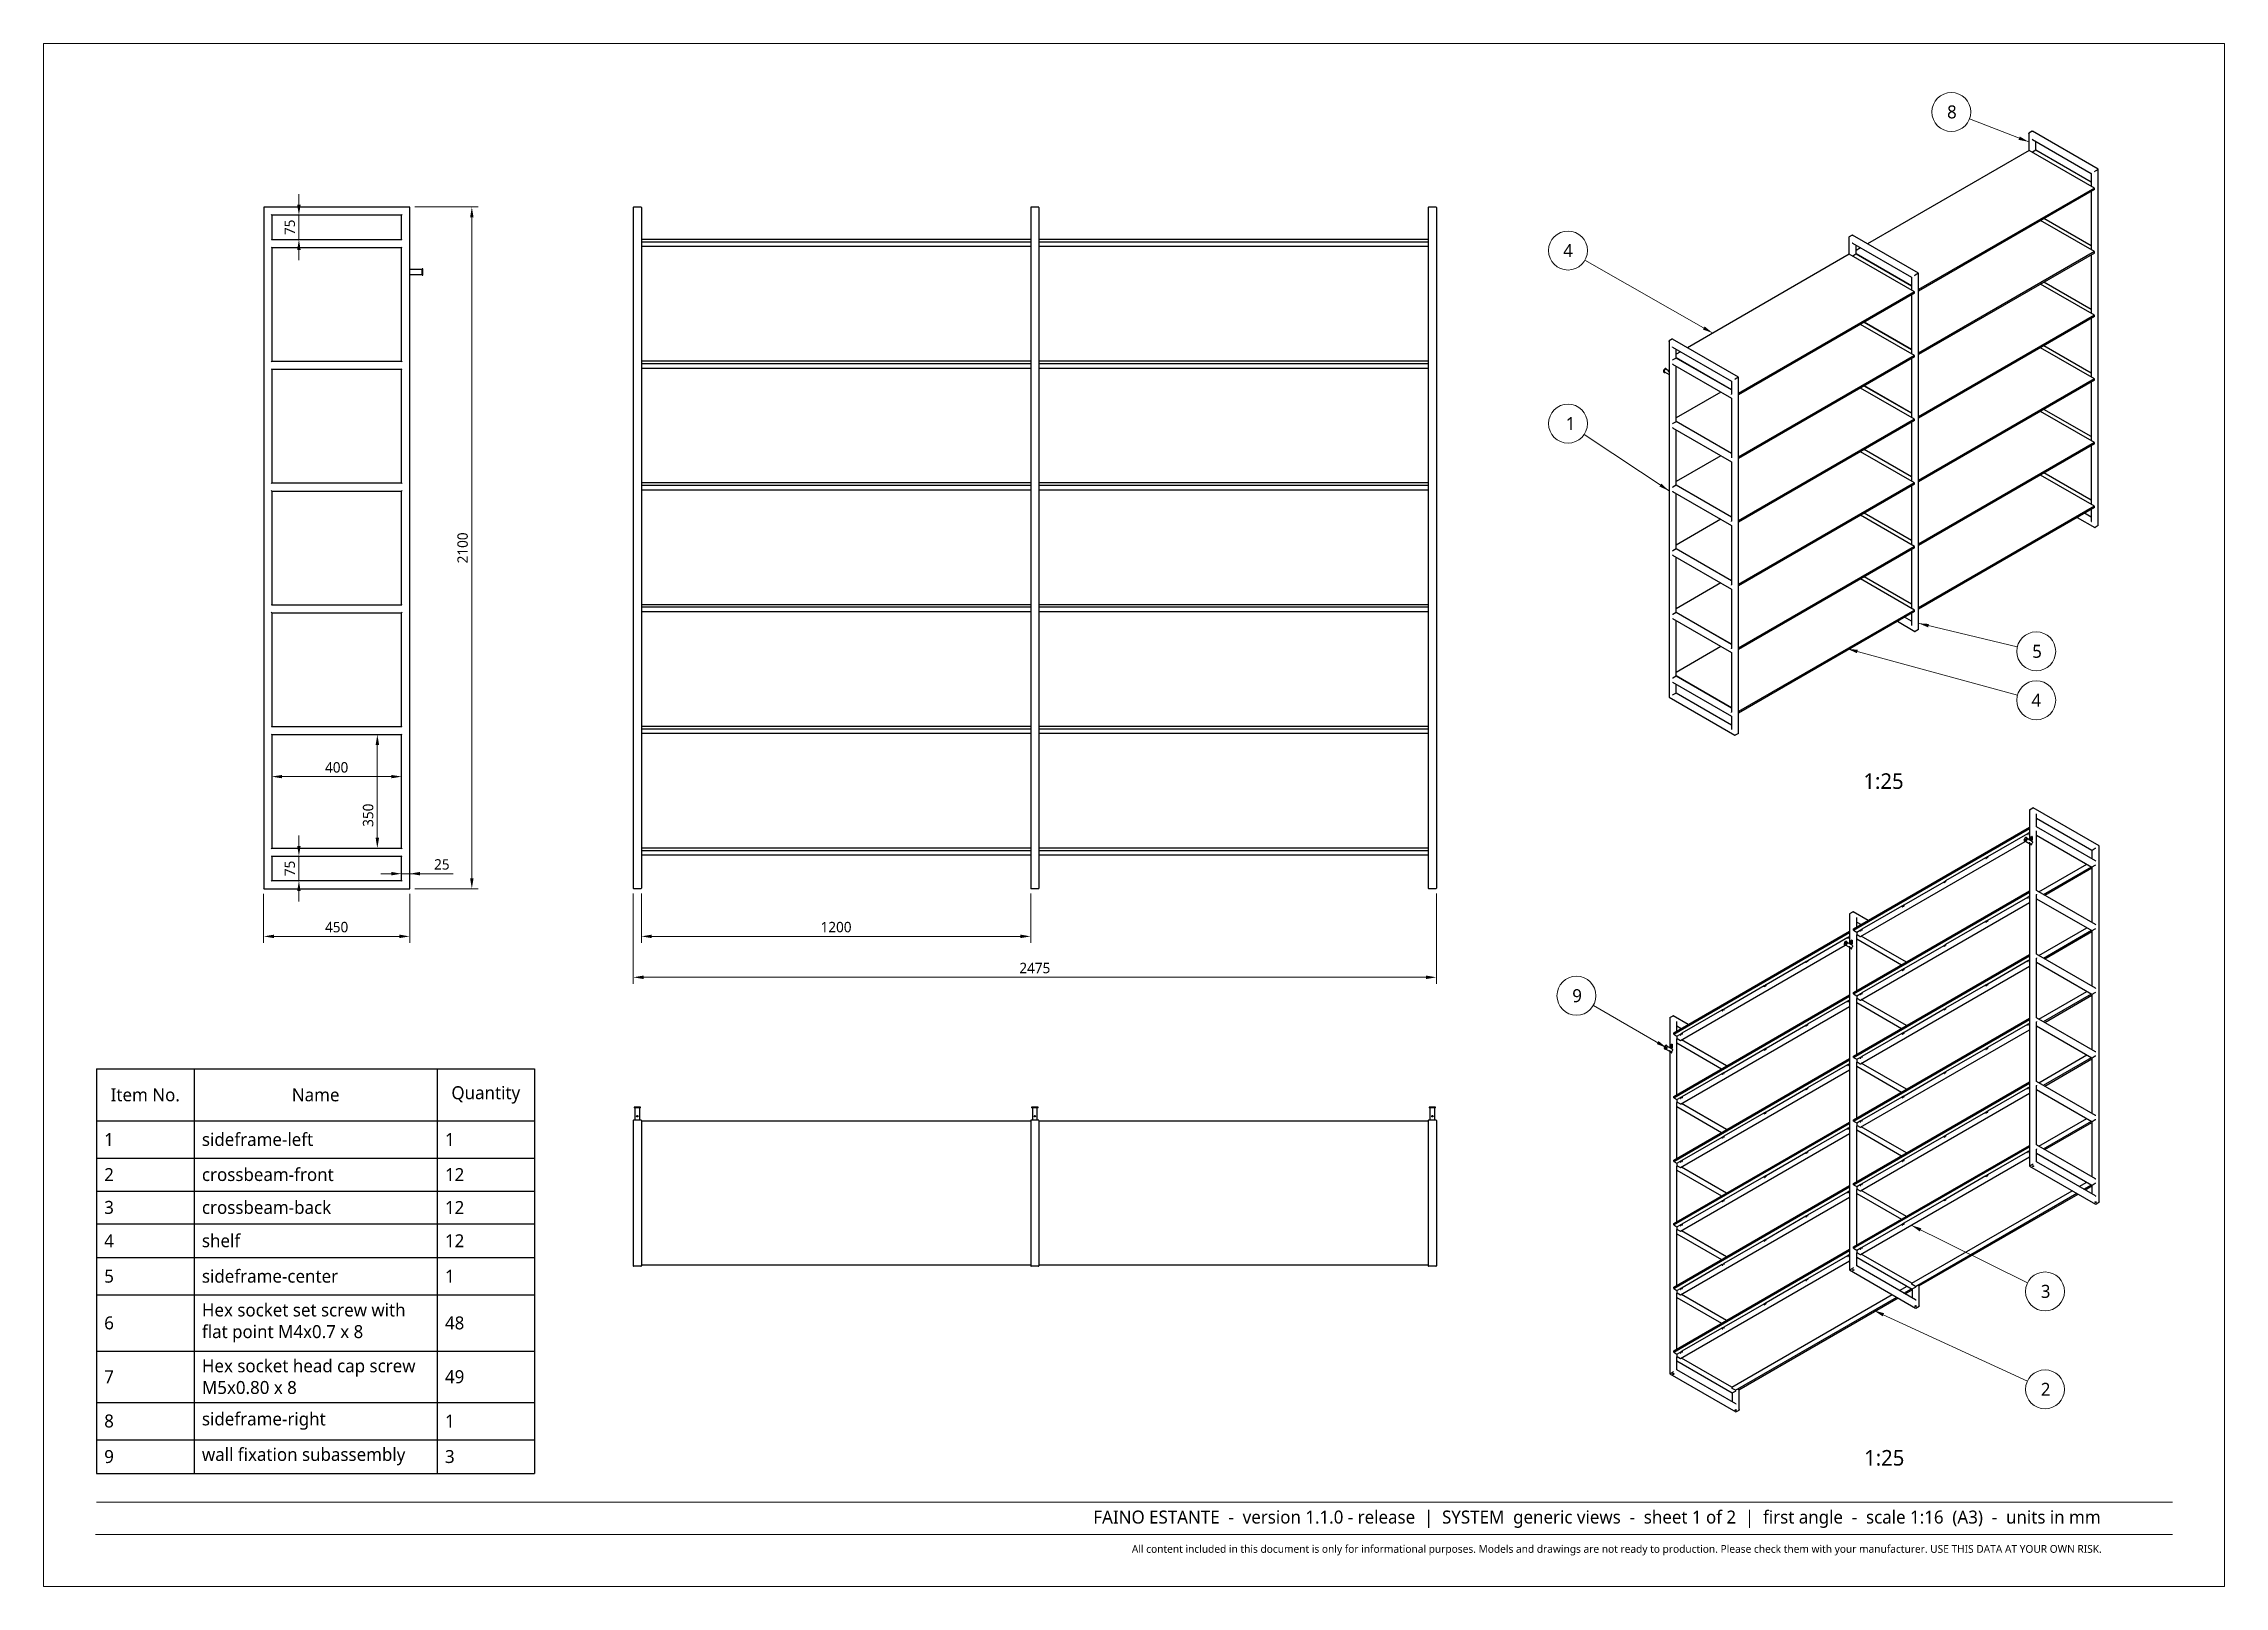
# Paper-space layout 'generic views' of a CAD drawing. Header units: millimetres. Extents: x 0 to 420, y 0 to 297.
# The model-space entities are those that its viewports show. They can reach past a viewport. Long polylines and large blocks are cut down to what shows.
import ezdxf

# ---------------------------------------------------------------- set-up
doc = ezdxf.new("R2010")
doc.units = ezdxf.units.MM
doc.header["$LTSCALE"] = 12.7
doc.header["$PDMODE"] = 33
doc.header["$PDSIZE"] = 1
for name, color, linetype, lineweight in [('ANNOTATION_LINES', 7, 'Continuous', 13), ('ANNOTATION_TEXT', 251, 'Continuous', 25), ('BORDER_FRAME', 7, 'Continuous', 15), ('SKETCHED_GEOMETRY', 7, 'Continuous', 15), ('Visible', 7, 'Continuous', 25)]:
    doc.layers.add(name, color=color, linetype=linetype, lineweight=lineweight)
doc.layers.add('TABLES', color=7, linetype='Continuous')
doc.styles.add('Onshape-Standard', font='NotoSans-Regular.ttf')
doc.styles.add('Onshape-Standard-BomTable-DataRow', font='Open Sans')
doc.styles.add('Onshape-Standard-BomTable-HeaderRow', font='Open Sans')
doc.styles.add('Onshape-Standard-Dimension', font='OpenSans-Regular.ttf')
doc.styles.add('Onshape-Standard-NoteStyle', font='Open Sans', dxfattribs={"height": 2.5})
doc.styles.add('Onshape-Standard-View-Label', font='Open Sans', dxfattribs={"height": 3})
doc.dimstyles.new('Onshape-ISO-25$0', dxfattribs={"dimtxt": 2, "dimasz": 2, "dimexe": 1.25, "dimexo": 1, "dimgap": 0.75, "dimtad": 1, "dimtxsty": 'Onshape-Standard-Dimension', "dimcen": 2.5, "dimclrd": 251, "dimclre": 251, "dimclrt": 251, "dimadec": 1, "dimazin": 0, "dimtfac": 1, "dimtmove": 0, "dimatfit": 3, "dimfxl": 1, "dimlwd": 13, "dimlwe": 13, "dimarcsym": 0})

psp = doc.layouts.new('generic views')

msp = doc.modelspace()

# ---------------------------------------------------------------- texts
at = {"layer": 'ANNOTATION_LINES', "color": 251, "char_height": 2.5, "attachment_point": 4, "style": 'Onshape-Standard'}
for s, insert in [('{\\fOpen Sans;8}', (376.5931, 283.84198)), ('{\\fOpen Sans;4}', (302.66734, 257.16796)), ('{\\fOpen Sans;1}', (303.14418, 223.8479)), ('{\\fOpen Sans;5}', (392.98361, 180.00229)), ('{\\fOpen Sans;4}', (392.84141, 170.59077)), ('{\\fOpen Sans;9}', (304.40295, 113.70608)), ('{\\fOpen Sans;3}', (394.64321, 56.77819)), ('{\\fOpen Sans;2}', (394.6398, 37.93129))]:
    msp.add_mtext(s, dxfattribs=dict(at, insert=insert))
at = {"layer": 'ANNOTATION_TEXT', "color": 7, "char_height": 3, "attachment_point": 2, "style": 'Onshape-Standard-View-Label'}
for insert in [(363.83942, 156.52694), (363.98115, 26.25204)]:
    msp.add_mtext(' 1:25', dxfattribs=dict(at, insert=insert))
at = {"layer": 'ANNOTATION_TEXT', "width": 222.743421, "attachment_point": 1, "style": 'Onshape-Standard-NoteStyle'}
for s, insert, char_height in [('{\\fOpen Sans|b0|i0|c0|p0;\\W9.38058;  }FAINO ESTANTE  -  version 1.1.0 - release  |  SYSTEM  generic views  -  sheet 1 of 2  |  first angle  -  scale 1:16  (A3)  -  units in mm', (196.28349, 14.59375), 2.5), ('{\\fOpen Sans|b0|i0|c0|p0;\\W9.04608;     }All content included in this document is only for informational purposes. Models and drawings are not ready to production. Please check them with your manufacturer. USE THIS DATA AT YOUR OWN RISK.', (196.61054, 7.96255), 1.5)]:
    msp.add_mtext(s, dxfattribs=dict(at, insert=insert, char_height=char_height))

# ---------------------------------------------------------------- blocks, each defined once
blk = doc.blocks.new('*T1')
at = {"layer": 'TABLES', "color": 0, "linetype": 'ByBlock', "lineweight": -2}
for p, q in [((0, 0), (84.36, 0)), ((0, 0), (0, -77.88)), ((18.82, 0), (18.82, -77.88)), ((65.63, 0), (65.63, -77.88)), ((84.36, 0), (84.36, -77.88)), ((0, -10), (84.36, -10)), ((0, -17.17), (84.36, -17.17)), ((0, -23.5), (84.36, -23.5)), ((0, -29.84), (84.36, -29.84)), ((0, -36.32), (84.36, -36.32)), ((0, -43.49), (84.36, -43.49)), ((0, -54.31), (84.36, -54.31)), ((0, -64.21), (84.36, -64.21)), ((0, -71.37), (84.36, -71.37)), ((0, -77.88), (84.36, -77.88))]:
    blk.add_line(p, q, dxfattribs=at)
at = {"layer": 'TABLES', "color": 0, "char_height": 2.5}
for s, insert, width, attachment_point, style in [('{Item No.}', (9.41, -5), 15.8173, 5, 'Onshape-Standard-BomTable-HeaderRow'), ('{Name}', (42.22, -5), 43.8147, 5, 'Onshape-Standard-BomTable-HeaderRow'), ('{Quantity}', (74.99, -5), 15.7254, 5, 'Onshape-Standard-BomTable-HeaderRow'), ('{1}', (1.5, -13.59), 15.8173, 4, 'Onshape-Standard-BomTable-DataRow'), ('{sideframe-left}', (20.32, -13.59), 43.8147, 4, 'Onshape-Standard-BomTable-DataRow'), ('{1}', (67.13, -13.59), 15.7254, 4, 'Onshape-Standard-BomTable-DataRow'), ('{2}', (1.5, -20.34), 15.8173, 4, 'Onshape-Standard-BomTable-DataRow'), ('{crossbeam-front}', (20.32, -20.34), 43.8147, 4, 'Onshape-Standard-BomTable-DataRow'), ('{12}', (67.13, -20.34), 15.7254, 4, 'Onshape-Standard-BomTable-DataRow'), ('{3}', (1.5, -26.67), 15.8173, 4, 'Onshape-Standard-BomTable-DataRow'), ('{crossbeam-back}', (20.32, -26.67), 43.8147, 4, 'Onshape-Standard-BomTable-DataRow'), ('{12}', (67.13, -26.67), 15.7254, 4, 'Onshape-Standard-BomTable-DataRow'), ('{4}', (1.5, -33.08), 15.8173, 4, 'Onshape-Standard-BomTable-DataRow'), ('{shelf}', (20.32, -33.08), 43.8147, 4, 'Onshape-Standard-BomTable-DataRow'), ('{12}', (67.13, -33.08), 15.7254, 4, 'Onshape-Standard-BomTable-DataRow'), ('{5}', (1.5, -39.91), 15.8173, 4, 'Onshape-Standard-BomTable-DataRow'), ('{sideframe-center}', (20.32, -39.91), 43.8147, 4, 'Onshape-Standard-BomTable-DataRow'), ('{1}', (67.13, -39.91), 15.7254, 4, 'Onshape-Standard-BomTable-DataRow'), ('{Hex socket set screw with flat point M4x0.7 x 8}', (20.32, -48.9), 43.8147, 4, 'Onshape-Standard-BomTable-DataRow'), ('{6}', (1.5, -48.9), 15.8173, 4, 'Onshape-Standard-BomTable-DataRow'), ('{48}', (67.13, -48.9), 15.7254, 4, 'Onshape-Standard-BomTable-DataRow'), ('{7}', (1.5, -59.26), 15.8173, 4, 'Onshape-Standard-BomTable-DataRow'), ('{Hex socket head cap screw M5x0.80 x 8}', (20.32, -59.26), 43.8147, 4, 'Onshape-Standard-BomTable-DataRow'), ('{49}', (67.13, -59.26), 15.7254, 4, 'Onshape-Standard-BomTable-DataRow'), ('{8}', (1.5, -67.79), 15.8173, 4, 'Onshape-Standard-BomTable-DataRow'), ('{sideframe-right}', (20.32, -67.79), 43.8147, 4, 'Onshape-Standard-BomTable-DataRow'), ('{1}', (67.13, -67.79), 15.7254, 4, 'Onshape-Standard-BomTable-DataRow'), ('{9}', (1.5, -74.63), 15.8173, 4, 'Onshape-Standard-BomTable-DataRow'), ('{wall fixation subassembly}', (20.32, -74.63), 43.8147, 4, 'Onshape-Standard-BomTable-DataRow'), ('{3}', (67.13, -74.63), 15.7254, 4, 'Onshape-Standard-BomTable-DataRow')]:
    blk.add_mtext(s, dxfattribs=dict(at, insert=insert, width=width, attachment_point=attachment_point, style=style))
blk = doc.blocks.new('*D2')
at = {"layer": 'ANNOTATION_TEXT', "color": 251, "lineweight": 13}
for p, q in [((52.38, 133.3), (52.38, 123.88)), ((80.51, 133.3), (80.51, 123.88)), ((54.38, 125.13), (78.51, 125.13))]:
    blk.add_line(p, q, dxfattribs=at)
at = {"layer": 'ANNOTATION_TEXT', "color": 251}
for points in [[(54.38, 125.47), (54.38, 124.8), (52.38, 125.13)], [(78.51, 124.8), (78.51, 125.47), (80.51, 125.13)]]:
    blk.add_solid(points, dxfattribs=at)
at = {"layer": 'Defpoints', "color": 0}
for p in [(52.38, 134.3), (80.51, 134.3), (80.51, 125.13)]:
    blk.add_point(p, dxfattribs=at)
at = {"layer": 'ANNOTATION_TEXT', "color": 251, "insert": (66.44, 126.91), "char_height": 2, "attachment_point": 5, "style": 'Onshape-Standard-Dimension'}
blk.add_mtext('450', dxfattribs=at)
blk = doc.blocks.new('*D3')
at = {"layer": 'ANNOTATION_TEXT', "color": 251, "lineweight": 13}
for p, q in [((76.94, 137.2), (74.94, 137.2)), ((78.94, 138.2), (78.94, 138.45)), ((78.94, 137.2), (80.51, 137.2)), ((80.51, 138.2), (80.51, 138.45)), ((80.51, 137.2), (88.9, 137.2)), ((82.51, 137.2), (84.51, 137.2))]:
    blk.add_line(p, q, dxfattribs=at)
at = {"layer": 'ANNOTATION_TEXT', "color": 251}
for points in [[(76.94, 136.87), (76.94, 137.54), (78.94, 137.2)], [(82.51, 137.54), (82.51, 136.87), (80.51, 137.2)]]:
    blk.add_solid(points, dxfattribs=at)
at = {"layer": 'Defpoints', "color": 0}
for p in [(78.94, 137.2), (80.51, 137.2), (80.51, 137.2)]:
    blk.add_point(p, dxfattribs=at)
at = {"layer": 'ANNOTATION_TEXT', "color": 251, "insert": (86.7, 138.98), "char_height": 2, "attachment_point": 5, "style": 'Onshape-Standard-Dimension'}
blk.add_mtext('25', dxfattribs=at)
blk = doc.blocks.new('*D4')
at = {"layer": 'ANNOTATION_TEXT', "color": 251, "lineweight": 13}
for p, q in [((53.94, 156.89), (53.94, 157.14)), ((55.94, 155.89), (76.94, 155.89)), ((78.94, 156.89), (78.94, 157.14))]:
    blk.add_line(p, q, dxfattribs=at)
at = {"layer": 'ANNOTATION_TEXT', "color": 251}
for points in [[(55.94, 156.22), (55.94, 155.56), (53.94, 155.89)], [(76.94, 155.56), (76.94, 156.22), (78.94, 155.89)]]:
    blk.add_solid(points, dxfattribs=at)
at = {"layer": 'Defpoints', "color": 0}
for p in [(53.94, 155.89), (78.94, 155.89), (78.94, 155.89)]:
    blk.add_point(p, dxfattribs=at)
at = {"layer": 'ANNOTATION_TEXT', "color": 251, "insert": (66.44, 157.66), "char_height": 2, "attachment_point": 5, "style": 'Onshape-Standard-Dimension'}
blk.add_mtext('400', dxfattribs=at)
blk = doc.blocks.new('*D5')
at = {"layer": 'ANNOTATION_TEXT', "color": 251, "lineweight": 13}
for p, q in [((73.27, 163.99), (73.02, 163.99)), ((74.27, 161.99), (74.27, 144.11)), ((73.27, 142.11), (73.02, 142.11))]:
    blk.add_line(p, q, dxfattribs=at)
at = {"layer": 'ANNOTATION_TEXT', "color": 251}
for points in [[(74.61, 161.99), (73.94, 161.99), (74.27, 163.99)], [(73.94, 144.11), (74.61, 144.11), (74.27, 142.11)]]:
    blk.add_solid(points, dxfattribs=at)
at = {"layer": 'Defpoints', "color": 0}
for p in [(74.27, 163.99), (74.27, 142.11), (74.27, 142.11)]:
    blk.add_point(p, dxfattribs=at)
at = {"layer": 'ANNOTATION_TEXT', "color": 251, "insert": (72.5, 148.46), "char_height": 2, "attachment_point": 5, "rotation": 90, "style": 'Onshape-Standard-Dimension'}
blk.add_mtext('350', dxfattribs=at)
blk = doc.blocks.new('*D6')
at = {"layer": 'ANNOTATION_TEXT', "color": 251, "lineweight": 13}
for p, q in [((81.51, 265.55), (93.72, 265.55)), ((92.47, 136.3), (92.47, 263.55)), ((81.51, 134.3), (93.72, 134.3))]:
    blk.add_line(p, q, dxfattribs=at)
at = {"layer": 'ANNOTATION_TEXT', "color": 251}
for points in [[(92.8, 263.55), (92.14, 263.55), (92.47, 265.55)], [(92.14, 136.3), (92.8, 136.3), (92.47, 134.3)]]:
    blk.add_solid(points, dxfattribs=at)
at = {"layer": 'Defpoints', "color": 0}
for p in [(80.51, 265.55), (92.47, 265.55), (80.51, 134.3)]:
    blk.add_point(p, dxfattribs=at)
at = {"layer": 'ANNOTATION_TEXT', "color": 251, "insert": (90.7, 199.92), "char_height": 2, "attachment_point": 5, "rotation": 90, "style": 'Onshape-Standard-Dimension'}
blk.add_mtext('2100', dxfattribs=at)
blk = doc.blocks.new('*D7')
at = {"layer": 'ANNOTATION_TEXT', "color": 251, "lineweight": 13}
for p, q in [((59.17, 142.55), (59.17, 144.55)), ((58.17, 140.55), (57.92, 140.55)), ((59.17, 140.55), (59.17, 135.86)), ((58.17, 135.86), (57.92, 135.86)), ((59.17, 133.86), (59.17, 131.86))]:
    blk.add_line(p, q, dxfattribs=at)
at = {"layer": 'ANNOTATION_TEXT', "color": 251}
for points in [[(58.84, 142.55), (59.5, 142.55), (59.17, 140.55)], [(59.5, 133.86), (58.84, 133.86), (59.17, 135.86)]]:
    blk.add_solid(points, dxfattribs=at)
at = {"layer": 'Defpoints', "color": 0}
for p in [(59.17, 140.55), (59.17, 135.86), (59.17, 135.86)]:
    blk.add_point(p, dxfattribs=at)
at = {"layer": 'ANNOTATION_TEXT', "color": 251, "insert": (57.41, 138.21), "char_height": 2, "attachment_point": 5, "rotation": 90, "style": 'Onshape-Standard-Dimension'}
blk.add_mtext('75', dxfattribs=at)
blk = doc.blocks.new('*D8')
at = {"layer": 'ANNOTATION_TEXT', "color": 251, "lineweight": 13}
for p, q in [((59.17, 265.99), (59.17, 267.99)), ((58.17, 263.99), (57.92, 263.99)), ((59.17, 259.3), (59.17, 263.99)), ((58.17, 259.3), (57.92, 259.3)), ((59.17, 257.3), (59.17, 255.3))]:
    blk.add_line(p, q, dxfattribs=at)
at = {"layer": 'ANNOTATION_TEXT', "color": 251}
for points in [[(58.84, 265.99), (59.5, 265.99), (59.17, 263.99)], [(59.5, 257.3), (58.84, 257.3), (59.17, 259.3)]]:
    blk.add_solid(points, dxfattribs=at)
at = {"layer": 'Defpoints', "color": 0}
for p in [(59.17, 263.99), (59.17, 263.99), (59.17, 259.3)]:
    blk.add_point(p, dxfattribs=at)
at = {"layer": 'ANNOTATION_TEXT', "color": 251, "insert": (57.41, 261.64), "char_height": 2, "attachment_point": 5, "rotation": 90, "style": 'Onshape-Standard-Dimension'}
blk.add_mtext('75', dxfattribs=at)
blk = doc.blocks.new('*D9')
at = {"layer": 'ANNOTATION_TEXT', "color": 251, "lineweight": 13}
for p, q in [((125.12, 133.39), (125.12, 123.88)), ((200.12, 133.39), (200.12, 123.88)), ((127.12, 125.13), (198.12, 125.13))]:
    blk.add_line(p, q, dxfattribs=at)
at = {"layer": 'ANNOTATION_TEXT', "color": 251}
for points in [[(127.12, 125.47), (127.12, 124.8), (125.12, 125.13)], [(198.12, 124.8), (198.12, 125.47), (200.12, 125.13)]]:
    blk.add_solid(points, dxfattribs=at)
at = {"layer": 'Defpoints', "color": 0}
for p in [(125.12, 134.39), (200.12, 134.39), (200.12, 125.13)]:
    blk.add_point(p, dxfattribs=at)
at = {"layer": 'ANNOTATION_TEXT', "color": 251, "insert": (162.62, 126.91), "char_height": 2, "attachment_point": 5, "style": 'Onshape-Standard-Dimension'}
blk.add_mtext('1200', dxfattribs=at)
blk = doc.blocks.new('*D10')
at = {"layer": 'ANNOTATION_TEXT', "color": 251, "lineweight": 13}
for p, q in [((123.55, 133.39), (123.55, 116)), ((278.24, 133.39), (278.24, 116)), ((125.55, 117.25), (276.24, 117.25))]:
    blk.add_line(p, q, dxfattribs=at)
at = {"layer": 'ANNOTATION_TEXT', "color": 251}
for points in [[(125.55, 117.59), (125.55, 116.92), (123.55, 117.25)], [(276.24, 116.92), (276.24, 117.59), (278.24, 117.25)]]:
    blk.add_solid(points, dxfattribs=at)
at = {"layer": 'Defpoints', "color": 0}
for p in [(123.55, 134.39), (278.24, 134.39), (278.24, 117.25)]:
    blk.add_point(p, dxfattribs=at)
at = {"layer": 'ANNOTATION_TEXT', "color": 251, "insert": (200.9, 119.03), "char_height": 2, "attachment_point": 5, "style": 'Onshape-Standard-Dimension'}
blk.add_mtext('2475', dxfattribs=at)

# ---------------------------------------------------------------- dimensions: what is measured, and where the dimension line sits
at = {"layer": 'ANNOTATION_TEXT'}
for base, p1, p2, angle, picture, middle, dimtype in [((59.1703, 263.98655), (59.1703, 259.29905, 77.25), (59.1703, 263.98655, 77.25), 90, '*D8', (59.1703, 261.6428), 160), ((92.47071, 265.54905), (80.5073, 134.29905), (80.5073, 265.54905), 90, '*D6', (92.47071, 199.92405), 161), ((74.27361, 142.11155), (74.27361, 163.98655, 77.25), (74.27361, 142.11155, 77.25), 90, '*D5', (74.27361, 148.46285), 160), ((59.1703, 135.86155), (59.1703, 140.54905, 77.25), (59.1703, 135.86155, 77.25), 90, '*D7', (59.1703, 138.2053), 160), ((80.5073, 125.1328), (52.3823, 134.29905), (80.5073, 134.29905), 0, '*D2', (66.4448, 125.1328), 161)]:
    dim = msp.add_linear_dim(base=base, p1=p1, p2=p2, angle=angle, dimstyle='Onshape-ISO-25$0', override={"dimlfac": 16, "dimpost": ''}, dxfattribs=at)
    dim.commit()
    dim.dimension.update_dxf_attribs({"geometry": picture, "text_midpoint": middle, "dimtype": dimtype})
for base, p1, p2, picture, middle in [((78.9448, 155.88902), (53.9448, 155.88902, 77.25), (78.9448, 155.88902, 77.25), '*D4', (66.4448, 155.88902)), ((80.5073, 137.2038), (78.9448, 137.2038, 77.25), (80.5073, 137.2038, 77.25), '*D3', (86.70416, 137.2038)), ((278.24205, 117.25218), (123.55455, 134.3928, 13.57812), (278.24205, 134.3928, 13.57812), '*D10', (200.8983, 117.25218)), ((200.11705, 125.1328), (125.11705, 134.3928, 13.57812), (200.11705, 134.3928, 13.57812), '*D9', (162.61705, 125.1328))]:
    dim = msp.add_linear_dim(base=base, p1=p1, p2=p2, dimstyle='Onshape-ISO-25$0', override={"dimlfac": 16, "dimpost": ''}, dxfattribs=at)
    dim.commit()
    dim.dimension.update_dxf_attribs({"geometry": picture, "text_midpoint": middle, "dimtype": 160})

# ---------------------------------------------------------------- linework, layer by layer
at = {"layer": 'ANNOTATION_LINES', "color": 251}
for p, q in [((392.33774, 278.08244, -6.24355), (380.90997, 282.492, 6.24355)), ((331.47067, 241.27318, 18.10443), (306.85061, 255.31056, -18.10443)), ((323.04128, 210.91198, 12.44335), (306.7153, 221.77107, -12.44335)), ((371.07483, 185.415, -10.4276), (390.11932, 180.87236, 10.4276)), ((357.3882, 180.49845, -3.87325), (390.14877, 171.57619, 3.87325)), ((322.58034, 103.69107, -19.9082), (308.46456, 111.83252, 19.9082)), ((369.68778, 69.51903, 17.91826), (392.0965, 58.44017, -17.91826)), ((362.50059, 53.12206, 6.32385), (392.05245, 39.50102, -6.32385))]:
    msp.add_line(p, q, dxfattribs=at)
for centre in [(377.41139, 283.84198), (303.59292, 257.16796), (303.59292, 223.8479), (393.76698, 180.00229), (393.76698, 170.59077), (305.21613, 113.70608), (395.45809, 56.77819), (395.45809, 37.93129)]:
    msp.add_circle(centre, 3.75, dxfattribs=at)
for points in [[(390.59183, 279.11341), (392.33774, 278.08244), (390.35184, 278.49144)], [(329.89834, 242.55337), (331.47067, 241.27318), (329.56813, 241.97422)], [(321.56061, 212.29716), (323.04128, 210.91198), (321.1914, 211.74207)], [(372.94292, 184.62673), (371.07483, 185.415), (373.0976, 185.2752)], [(359.23032, 179.65128), (357.3882, 180.49845), (359.4055, 180.29451)], [(321.01439, 104.97905), (322.58034, 103.69107), (320.68131, 104.40155)], [(371.3329, 68.33384), (369.68778, 69.51903), (371.62836, 68.93145)], [(364.17741, 51.98215), (362.50059, 53.12206), (364.45647, 52.58759)]]:
    msp.add_solid(points, dxfattribs=at)
at = {"layer": 'BORDER_FRAME'}
msp.add_line((420, 10), (20, 10), dxfattribs=at)
at = {"layer": 'SKETCHED_GEOMETRY'}
msp.add_line((420, 16.17802), (20.16999, 16.17802), dxfattribs=at)
at = {"layer": 'Visible'}
for p, q in [((392.33774, 279.75007), (392.33774, 276.4148)), ((392.97757, 280.14817), (392.35532, 279.78891)), ((405.72307, 272.80985), (393.02, 280.14397)), ((393.02, 278.56837), (404.35856, 272.02205)), ((393.70225, 276.48408), (393.70225, 278.17447)), ((392.39774, 276.44944), (361.26019, 258.47217)), ((404.95596, 269.19895), (392.39774, 276.44944)), ((393.06242, 276.11468), (393.02, 276.09018)), ((393.68468, 276.47394), (393.06242, 276.11468)), ((393.70225, 276.48408), (393.68468, 276.47394)), ((404.35856, 270.33166), (393.70225, 276.48408)), ((404.95596, 269.19895), (371.07483, 249.63768)), ((404.95596, 268.93767), (371.07483, 249.3764)), ((404.35856, 272.02205), (404.37613, 272.0322)), ((404.35856, 272.02205), (404.35856, 269.54386)), ((404.95596, 268.93767), (404.95596, 269.19895)), ((404.99839, 272.39146), (405.08324, 272.44044)), ((405.70549, 272.7997), (405.08324, 272.44044)), ((405.70549, 272.7997), (405.72307, 272.80985)), ((405.72307, 204.25283), (405.72307, 272.80985)), ((80.5073, 265.54905), (52.3823, 265.54905)), ((52.3823, 265.54905), (52.3823, 134.29905)), ((52.3823, 265.54905), (52.47605, 265.4553)), ((80.5073, 265.54905), (80.41355, 265.4553)), ((80.5073, 134.29905), (80.5073, 265.54905)), ((123.55455, 265.4553), (123.55455, 134.3928)), ((125.0233, 265.54905), (123.6483, 265.54905)), ((125.11705, 265.4553), (125.11705, 134.3928)), ((200.11705, 265.4553), (200.11705, 134.3928)), ((201.5858, 265.54905), (200.2108, 265.54905)), ((201.67955, 265.4553), (201.67955, 134.3928)), ((276.67955, 265.4553), (276.67955, 134.3928)), ((278.1483, 265.54905), (276.7733, 265.54905)), ((278.24205, 265.4553), (278.24205, 134.3928)), ((404.35856, 268.59276), (404.35856, 257.29641)), ((53.85105, 264.0803), (53.9448, 263.98655)), ((78.9448, 263.98655), (53.9448, 263.98655)), ((53.9448, 263.98655), (53.9448, 259.29905)), ((79.03855, 264.0803), (78.9448, 263.98655)), ((78.9448, 259.29905), (78.9448, 263.98655)), ((404.95596, 256.9515), (394.57563, 262.94459)), ((404.35856, 258.08421), (395.25789, 263.33849)), ((53.9448, 259.29905), (53.85105, 259.2053)), ((53.85105, 257.8303), (53.9448, 257.73655)), ((53.9448, 259.29905), (78.9448, 259.29905)), ((53.9448, 257.73655), (78.9448, 257.73655)), ((53.9448, 257.73655), (53.9448, 235.86155)), ((79.03855, 259.2053), (78.9448, 259.29905)), ((78.9448, 257.73655), (79.03855, 257.8303)), ((78.9448, 235.86155), (78.9448, 257.73655)), ((200.11705, 259.29905), (125.11705, 259.29905)), ((200.11705, 258.79905), (125.11705, 258.79905)), ((200.11705, 257.92405), (125.11705, 257.92405)), ((276.67955, 259.29905), (201.67955, 259.29905)), ((276.67955, 258.79905), (201.67955, 258.79905)), ((276.67955, 257.92405), (201.67955, 257.92405)), ((357.74951, 256.44528), (326.61196, 238.468)), ((357.68951, 259.7459), (357.68951, 256.41064)), ((358.32934, 260.14401), (357.70709, 259.78475)), ((370.30773, 249.19479), (357.74951, 256.44528)), ((371.07483, 252.80568), (358.37177, 260.1398)), ((358.37177, 258.56421), (369.71033, 252.01788)), ((359.03645, 256.46977), (358.41419, 256.11051)), ((359.05402, 256.47992), (359.03645, 256.46977)), ((359.05402, 256.47992), (359.05402, 258.17031)), ((359.89568, 257.68437), (359.05402, 257.19843)), ((369.71033, 250.35619), (359.05402, 256.50862)), ((369.71033, 250.3275), (359.05402, 256.47992)), ((404.95596, 256.9515), (371.07483, 237.39023)), ((404.95596, 256.69023), (371.07483, 237.12895)), ((404.35856, 256.34532), (404.35856, 245.04897)), ((404.95596, 256.69023), (404.95596, 256.9515)), ((81.15462, 253.5178), (80.5073, 253.5178)), ((80.5073, 252.5803), (81.15463, 252.5803)), ((81.15417, 252.5803), (81.15636, 252.58078)), ((81.15599, 253.51859), (81.15462, 253.5178)), ((81.15463, 252.5803), (81.15599, 252.57952)), ((81.35861, 253.51859), (81.15599, 253.51859)), ((81.15599, 252.57952), (81.35861, 252.57952)), ((81.25336, 253.50491), (81.24906, 253.50491)), ((81.35728, 252.58098), (81.36042, 252.5803)), ((81.36042, 253.5178), (81.35979, 253.51766)), ((82.8823, 253.5178), (81.36, 253.5178)), ((81.36042, 252.5803), (82.8823, 252.5803)), ((83.0073, 253.67405), (82.8823, 253.67405)), ((82.8823, 252.42405), (82.8823, 253.67405)), ((82.8823, 252.42405), (83.0073, 252.42405)), ((83.0073, 252.42405), (83.0073, 253.67405)), ((358.41419, 256.11051), (358.37177, 256.08602)), ((369.71033, 252.01788), (369.7279, 252.02803)), ((369.71033, 252.01788), (369.71033, 249.5397)), ((370.35015, 252.38729), (370.43501, 252.43628)), ((371.05726, 252.79554), (370.43501, 252.43628)), ((371.05726, 252.79554), (371.07483, 252.80568)), ((371.07483, 184.24867), (371.07483, 252.80568)), ((370.30773, 249.19479), (336.4266, 229.63351)), ((370.30773, 248.93351), (336.4266, 229.37223)), ((369.71033, 248.5886), (369.71033, 237.29225)), ((370.30773, 248.93351), (370.30773, 249.19479)), ((404.95596, 244.70406), (394.57563, 250.69714)), ((404.35856, 245.83676), (395.25789, 251.09104)), ((404.95596, 244.70406), (371.07483, 225.14278)), ((404.95596, 244.44278), (371.07483, 224.8815)), ((404.35856, 244.09787), (404.35856, 232.80152)), ((404.95596, 244.44278), (404.95596, 244.70406)), ((323.04128, 239.74174), (323.04128, 171.18472)), ((323.68111, 240.13984), (323.05885, 239.78058)), ((336.4266, 232.80152), (323.72353, 240.13564)), ((370.30773, 236.94734), (359.9274, 242.94042)), ((369.71033, 238.08005), (360.60965, 243.33432)), ((369.71033, 238.10874), (360.63451, 243.34867)), ((53.9448, 235.86155), (53.85105, 235.7678)), ((53.9448, 235.86155), (78.9448, 235.86155)), ((79.03855, 235.7678), (78.9448, 235.86155)), ((200.11705, 235.86155), (125.11705, 235.86155)), ((200.11705, 235.36155), (125.11705, 235.36155)), ((276.67955, 235.86155), (201.67955, 235.86155)), ((276.67955, 235.36155), (201.67955, 235.36155)), ((323.76596, 236.10635), (323.68111, 236.05736)), ((323.72353, 238.56004), (335.06209, 232.01372)), ((323.72353, 235.29405), (335.06209, 228.74773)), ((324.38821, 236.46561), (323.76596, 236.10635)), ((324.40579, 236.47575), (324.38821, 236.46561)), ((324.40579, 236.47575), (324.40579, 238.16614)), ((325.24745, 237.6802), (324.40579, 237.19427)), ((335.06209, 230.35203), (324.40579, 236.50445)), ((335.06209, 230.32333), (324.40579, 236.47575)), ((370.30773, 236.94734), (336.4266, 217.38606)), ((370.30773, 236.68606), (336.4266, 217.12478)), ((369.71033, 236.34115), (369.71033, 225.0448)), ((370.30773, 236.68606), (370.30773, 236.94734)), ((404.95596, 232.45661), (394.57563, 238.44969)), ((404.35856, 233.58932), (395.25789, 238.84359)), ((53.85105, 234.3928), (53.9448, 234.29905)), ((53.9448, 234.29905), (78.9448, 234.29905)), ((53.9448, 234.29905), (53.9448, 212.42405)), ((78.9448, 234.29905), (79.03855, 234.3928)), ((78.9448, 212.42405), (78.9448, 234.29905)), ((200.11705, 234.48655), (125.11705, 234.48655)), ((276.67955, 234.48655), (201.67955, 234.48655)), ((322.03861, 233.73503), (322.09518, 233.70237)), ((322.14518, 233.78897), (323.04128, 233.2716)), ((322.49518, 234.39519), (322.43861, 234.42785)), ((323.04128, 233.96442), (322.44518, 234.30858)), ((323.01861, 233.89532), (322.98595, 233.87646)), ((322.98595, 233.87646), (322.99791, 233.8507)), ((322.99791, 233.8507), (323.04128, 233.84399)), ((323.01861, 233.8475), (323.01861, 233.89532)), ((323.04128, 233.89181), (323.01861, 233.89532)), ((324.40579, 224.2283), (324.40579, 234.90015)), ((335.06209, 232.01372), (335.07967, 232.02386)), ((335.06209, 232.01372), (335.06209, 229.53553)), ((335.70192, 232.38312), (335.78677, 232.43211)), ((336.40903, 232.79137), (335.78677, 232.43211)), ((336.40903, 232.79137), (336.4266, 232.80152)), ((336.4266, 164.2445), (336.4266, 232.80152)), ((369.71033, 225.8326), (360.60965, 231.08687)), ((369.71033, 225.8613), (360.63451, 231.10122)), ((404.95596, 232.45661), (371.07483, 212.89533)), ((404.95596, 232.19533), (371.07483, 212.63405)), ((404.35856, 231.85042), (404.35856, 220.55407)), ((404.95596, 232.19533), (404.95596, 232.45661)), ((333.02563, 229.92349), (324.40579, 224.94682)), ((335.06209, 228.74773), (335.07967, 228.75788)), ((335.06209, 228.74773), (335.06209, 217.28808)), ((370.30773, 224.69989), (359.9274, 230.69297)), ((323.76596, 223.8589), (323.68111, 223.80991)), ((323.72353, 223.0466), (335.06209, 216.50028)), ((324.38821, 224.21816), (323.76596, 223.8589)), ((324.40579, 224.2283), (324.38821, 224.21816)), ((335.06209, 218.10458), (324.40579, 224.257)), ((335.06209, 218.07588), (324.40579, 224.2283)), ((324.40579, 211.98085), (324.40579, 222.6527)), ((370.30773, 224.69989), (336.4266, 205.13861)), ((370.30773, 224.43861), (336.4266, 204.87733)), ((369.71033, 224.0937), (369.71033, 212.79735)), ((370.30773, 224.43861), (370.30773, 224.69989)), ((404.95596, 220.20916), (394.57563, 226.20224)), ((404.35856, 221.34187), (395.25789, 226.59614)), ((370.30773, 212.45244), (359.9274, 218.44553)), ((369.71033, 213.58515), (360.60965, 218.83943)), ((369.71033, 213.61385), (360.63451, 218.85377)), ((404.95596, 220.20916), (371.07483, 200.64788)), ((404.95596, 219.94788), (371.07483, 200.3866)), ((404.35856, 219.60297), (404.35856, 208.30662)), ((404.95596, 219.94788), (404.95596, 220.20916)), ((333.02563, 217.67604), (324.40579, 212.69937)), ((335.06209, 216.50028), (335.07967, 216.51043)), ((335.06209, 216.50028), (335.06209, 205.04063)), ((404.35856, 209.09442), (395.25789, 214.34869)), ((53.9448, 212.42405), (53.85105, 212.3303)), ((53.85105, 210.9553), (53.9448, 210.86155)), ((53.9448, 212.42405), (78.9448, 212.42405)), ((53.9448, 210.86155), (53.9448, 188.98655)), ((53.9448, 210.86155), (78.9448, 210.86155)), ((79.03855, 212.3303), (78.9448, 212.42405)), ((78.9448, 210.86155), (79.03855, 210.9553)), ((78.9448, 188.98655), (78.9448, 210.86155)), ((200.11705, 212.42405), (125.11705, 212.42405)), ((200.11705, 211.92405), (125.11705, 211.92405)), ((200.11705, 211.04905), (125.11705, 211.04905)), ((276.67955, 212.42405), (201.67955, 212.42405)), ((276.67955, 211.92405), (201.67955, 211.92405)), ((276.67955, 211.04905), (201.67955, 211.04905)), ((323.76596, 211.61145), (323.68111, 211.56246)), ((323.72353, 210.79916), (335.06209, 204.25283)), ((324.38821, 211.97071), (323.76596, 211.61145)), ((324.40579, 211.98085), (324.38821, 211.97071)), ((335.06209, 205.85713), (324.40579, 212.00955)), ((335.06209, 205.82843), (324.40579, 211.98085)), ((324.40579, 199.73341), (324.40579, 210.40526)), ((370.30773, 212.45244), (336.4266, 192.89116)), ((370.30773, 212.19116), (336.4266, 192.62989)), ((369.71033, 211.84625), (369.71033, 200.5499)), ((370.30773, 212.19116), (370.30773, 212.45244)), ((404.95596, 207.96171), (394.57563, 213.95479)), ((370.30773, 200.20499), (359.9274, 206.19808)), ((369.71033, 201.3377), (360.60965, 206.59198)), ((369.71033, 201.3664), (360.63451, 206.60633)), ((404.95596, 207.96171), (371.07483, 188.40043)), ((404.95596, 207.70043), (371.07483, 188.13915)), ((401.67155, 205.80418), (405.04081, 203.85893)), ((404.35856, 205.82843), (403.03606, 206.59198)), ((404.35856, 207.35552), (404.35856, 205.04063)), ((404.95596, 207.70043), (404.95596, 207.96171)), ((333.02563, 205.42859), (324.40579, 200.45192)), ((335.06209, 204.25283), (335.07967, 204.26298)), ((335.06209, 204.25283), (335.06209, 192.79318)), ((405.70549, 204.21399), (405.08324, 203.85473)), ((323.76596, 199.364), (323.68111, 199.31501)), ((323.72353, 198.55171), (335.06209, 192.00539)), ((324.38821, 199.72326), (323.76596, 199.364)), ((324.40579, 199.73341), (324.38821, 199.72326)), ((335.06209, 193.60968), (324.40579, 199.7621)), ((335.06209, 193.58098), (324.40579, 199.73341)), ((324.40579, 187.48596), (324.40579, 198.15781)), ((370.30773, 200.20499), (336.4266, 180.64372)), ((370.30773, 199.94371), (336.4266, 180.38244)), ((369.71033, 199.5988), (369.71033, 188.30245)), ((370.30773, 199.94371), (370.30773, 200.20499)), ((370.30773, 187.95754), (359.9274, 193.95063)), ((369.71033, 189.09025), (360.60965, 194.34453)), ((369.71033, 189.11895), (360.63451, 194.35888)), ((333.02563, 193.18114), (324.40579, 188.20447)), ((335.06209, 192.00539), (335.07967, 192.01553)), ((335.06209, 192.00539), (335.06209, 180.54574)), ((53.9448, 188.98655), (53.85105, 188.8928)), ((53.85105, 187.5178), (53.9448, 187.42405)), ((53.9448, 188.98655), (78.9448, 188.98655)), ((53.9448, 187.42405), (53.9448, 165.54905)), ((53.9448, 187.42405), (78.9448, 187.42405)), ((79.03855, 188.8928), (78.9448, 188.98655)), ((78.9448, 187.42405), (79.03855, 187.5178)), ((78.9448, 165.54905), (78.9448, 187.42405)), ((200.11705, 188.98655), (125.11705, 188.98655)), ((200.11705, 188.48655), (125.11705, 188.48655)), ((200.11705, 187.61155), (125.11705, 187.61155)), ((276.67955, 188.98655), (201.67955, 188.98655)), ((276.67955, 188.48655), (201.67955, 188.48655)), ((276.67955, 187.61155), (201.67955, 187.61155)), ((323.76596, 187.11655), (323.68111, 187.06756)), ((323.72353, 186.30426), (335.06209, 179.75794)), ((324.38821, 187.47581), (323.76596, 187.11655)), ((324.40579, 187.48596), (324.38821, 187.47581)), ((335.06209, 181.36223), (324.40579, 187.51465)), ((335.06209, 181.33353), (324.40579, 187.48596)), ((324.40579, 175.23851), (324.40579, 185.91036)), ((370.30773, 187.95754), (336.4266, 168.39627)), ((370.30773, 187.69626), (336.4266, 168.13499)), ((367.02332, 185.80001), (370.39258, 183.85477)), ((369.71033, 185.82427), (368.38783, 186.58781)), ((369.71033, 187.35136), (369.71033, 185.03647)), ((370.30773, 187.69626), (370.30773, 187.95754)), ((333.02563, 180.93369), (324.40579, 175.95703)), ((371.05726, 184.20982), (370.43501, 183.85057)), ((335.06209, 179.75794), (335.07967, 179.76808)), ((335.06209, 179.75794), (335.06209, 168.29829)), ((323.76596, 174.8691), (323.68111, 174.82011)), ((323.72353, 174.05681), (335.06209, 167.51049)), ((324.38821, 175.22836), (323.76596, 174.8691)), ((324.40579, 175.23851), (324.38821, 175.22836)), ((335.06209, 169.11478), (324.40579, 175.26721)), ((335.06209, 169.08609), (324.40579, 175.23851)), ((324.40579, 171.97252), (324.40579, 173.66291)), ((323.05885, 171.19487), (323.04128, 171.18472)), ((323.04128, 171.18472), (335.74435, 163.8506)), ((323.76596, 171.60312), (323.68111, 171.55413)), ((324.38821, 171.96238), (323.76596, 171.60312)), ((324.40579, 171.97252), (324.38821, 171.96238)), ((335.06209, 165.8201), (324.40579, 171.97252)), ((53.9448, 165.54905), (53.85105, 165.4553)), ((53.85105, 164.0803), (53.9448, 163.98655)), ((53.9448, 165.54905), (78.9448, 165.54905)), ((53.9448, 163.98655), (53.9448, 142.11155)), ((53.9448, 163.98655), (78.9448, 163.98655)), ((79.03855, 165.4553), (78.9448, 165.54905)), ((78.9448, 163.98655), (79.03855, 164.0803)), ((78.9448, 142.11155), (78.9448, 163.98655)), ((200.11705, 165.54905), (125.11705, 165.54905)), ((200.11705, 165.04905), (125.11705, 165.04905)), ((200.11705, 164.17405), (125.11705, 164.17405)), ((276.67955, 165.54905), (201.67955, 165.54905)), ((276.67955, 165.04905), (201.67955, 165.04905)), ((276.67955, 164.17405), (201.67955, 164.17405)), ((335.06209, 167.51049), (335.07967, 167.52063)), ((335.06209, 167.51049), (335.06209, 165.0323)), ((336.40903, 164.20566), (335.78677, 163.8464)), ((392.47948, 149.47517), (392.47948, 143.69786)), ((392.49705, 149.51402), (393.11931, 149.87327)), ((405.8648, 142.53495), (393.16173, 149.86907)), ((393.84399, 146.20919), (393.84399, 148.68737)), ((393.84399, 147.89957), (404.50029, 141.74715)), ((358.59835, 126.57863), (392.47948, 146.1399)), ((358.59835, 126.31735), (392.47948, 145.87863)), ((359.91529, 125.11413), (391.61744, 143.41737)), ((384.43604, 140.51622), (392.12936, 144.95797)), ((391.47681, 143.46846), (391.53338, 143.4358)), ((391.71566, 143.44603), (392.65818, 142.90187)), ((391.93338, 144.12862), (391.87681, 144.16128)), ((392.95818, 143.42148), (392.01566, 143.96564)), ((392.17178, 144.93347), (392.12936, 144.95797)), ((392.12936, 144.79467), (392.12936, 144.95797)), ((392.17178, 144.93347), (392.17178, 144.77017)), ((392.22835, 145.01512), (392.39806, 145.1131)), ((392.22835, 144.85182), (392.22835, 145.01512)), ((392.29137, 143.80646), (392.47948, 143.91507)), ((392.44048, 145.0886), (392.39806, 145.1131)), ((392.39806, 144.9498), (392.39806, 145.1131)), ((392.4221, 143.13963), (392.43594, 143.14615)), ((392.45681, 143.13803), (392.42415, 143.11918)), ((392.42415, 143.11918), (392.43611, 143.09342)), ((392.43611, 143.12608), (392.43611, 143.09342)), ((392.43611, 143.09342), (392.48072, 143.08652)), ((392.44048, 145.0886), (392.44048, 144.92531)), ((392.50143, 143.13113), (392.45681, 143.13803)), ((392.46329, 143.15314), (392.47955, 143.15423)), ((392.47948, 143.00504), (392.47948, 80.91816)), ((392.48072, 143.13433), (392.48072, 143.08652)), ((392.48072, 143.08652), (392.51338, 143.10537)), ((392.51338, 143.10537), (392.50143, 143.13113)), ((392.50569, 143.15005), (392.51161, 143.14763)), ((392.53477, 143.11569), (392.53148, 143.10202)), ((392.65262, 144.19862), (392.65262, 143.5979)), ((392.9496, 144.38642), (392.66676, 144.22312)), ((392.69504, 144.17413), (392.69504, 143.5734)), ((392.96374, 144.34559), (392.70918, 144.19862)), ((392.7304, 142.79017), (392.7304, 142.88888)), ((392.77282, 142.76567), (392.77282, 142.89974)), ((392.77282, 142.76567), (392.87337, 142.82372)), ((392.86776, 143.47368), (392.88596, 143.48419)), ((392.88596, 143.46318), (392.88596, 143.56724)), ((392.88596, 142.87998), (392.88596, 142.97869)), ((392.9596, 143.70155), (392.8901, 143.58118)), ((392.96374, 144.37825), (392.96374, 143.71549)), ((393.84399, 146.20919), (393.82641, 146.19904)), ((405.18255, 139.66286), (393.84399, 146.20919)), ((393.84399, 133.96174), (393.84399, 145.42139)), ((393.84399, 144.63359), (404.50029, 138.48117)), ((53.9448, 142.11155), (53.85105, 142.0178)), ((53.85105, 140.6428), (53.9448, 140.54905)), ((53.9448, 142.11155), (78.9448, 142.11155)), ((53.9448, 140.54905), (53.9448, 135.86155)), ((53.9448, 140.54905), (78.9448, 140.54905)), ((79.03855, 142.0178), (78.9448, 142.11155)), ((78.9448, 140.54905), (79.03855, 140.6428)), ((78.9448, 135.86155), (78.9448, 140.54905)), ((200.11705, 142.11155), (125.11705, 142.11155)), ((200.11705, 141.61155), (125.11705, 141.61155)), ((200.11705, 140.73655), (125.11705, 140.73655)), ((276.67955, 142.11155), (201.67955, 142.11155)), ((276.67955, 141.61155), (201.67955, 141.61155)), ((276.67955, 140.73655), (201.67955, 140.73655)), ((376.37502, 135.86219), (384.06834, 140.30393)), ((384.11077, 140.27944), (384.06834, 140.30393)), ((384.06834, 140.14064), (384.06834, 140.30393)), ((384.11077, 140.27944), (384.11077, 140.11614)), ((384.16733, 140.36109), (384.33704, 140.45907)), ((384.16733, 140.19779), (384.16733, 140.36109)), ((384.37947, 140.43457), (384.33704, 140.45907)), ((384.33704, 140.29577), (384.33704, 140.45907)), ((384.37947, 140.43457), (384.37947, 140.27127)), ((384.43604, 140.35292), (384.43604, 140.51622)), ((394.28239, 133.70862), (403.52449, 139.04455)), ((404.50029, 141.74715), (404.51787, 141.7573)), ((404.50029, 141.74715), (404.50029, 140.05676)), ((404.51787, 141.7573), (405.14012, 142.11656)), ((404.51787, 138.49131), (405.14012, 138.85057)), ((405.14012, 142.11656), (405.22497, 142.16555)), ((405.14012, 138.85057), (405.22497, 138.89956)), ((405.84723, 142.52481), (405.8648, 142.53495)), ((405.8648, 73.97794), (405.8648, 142.53495)), ((53.85105, 135.7678), (53.9448, 135.86155)), ((53.9448, 135.86155), (78.9448, 135.86155)), ((79.03855, 135.7678), (78.9448, 135.86155)), ((368.314, 131.20816), (376.00732, 135.6499)), ((376.04975, 135.62541), (376.00732, 135.6499)), ((376.00732, 135.4866), (376.00732, 135.6499)), ((376.04975, 135.62541), (376.04975, 135.46211)), ((376.10632, 135.70706), (376.27602, 135.80504)), ((376.10632, 135.54376), (376.10632, 135.70706)), ((376.31845, 135.78054), (376.27602, 135.80504)), ((376.27602, 135.64174), (376.27602, 135.80504)), ((376.31845, 135.78054), (376.31845, 135.61724)), ((376.37502, 135.69889), (376.37502, 135.86219)), ((395.14849, 133.20858), (404.39059, 138.5445)), ((395.39962, 133.06359), (404.50029, 138.31787)), ((404.50029, 138.48117), (404.51787, 138.49131)), ((404.50029, 138.48117), (404.50029, 127.80932)), ((52.3823, 134.29905), (52.47605, 134.3928)), ((52.3823, 134.29905), (80.5073, 134.29905)), ((80.5073, 134.29905), (80.41355, 134.3928)), ((125.0233, 134.29905), (123.6483, 134.29905)), ((201.5858, 134.29905), (200.2108, 134.29905)), ((278.1483, 134.29905), (276.7733, 134.29905)), ((358.59835, 114.33118), (392.47948, 133.89246)), ((358.59835, 114.0699), (392.47948, 133.63118)), ((359.91529, 112.86668), (392.47948, 131.66762)), ((360.25298, 126.55413), (367.94631, 130.99587)), ((367.98873, 130.97138), (367.94631, 130.99587)), ((367.94631, 130.83257), (367.94631, 130.99587)), ((367.98873, 130.97138), (367.98873, 130.80808)), ((368.0453, 131.05303), (368.21501, 131.15101)), ((368.0453, 130.88973), (368.0453, 131.05303)), ((368.25743, 131.12651), (368.21501, 131.15101)), ((368.21501, 130.98771), (368.21501, 131.15101)), ((368.25743, 131.12651), (368.25743, 130.96321)), ((368.314, 131.04486), (368.314, 131.20816)), ((384.43604, 128.26878), (392.12936, 132.71052)), ((392.17178, 132.68602), (392.12936, 132.71052)), ((392.12936, 132.54722), (392.12936, 132.71052)), ((392.17178, 132.68602), (392.17178, 132.52272)), ((392.22835, 132.76767), (392.39806, 132.86565)), ((392.22835, 132.60437), (392.22835, 132.76767)), ((392.44048, 132.84116), (392.39806, 132.86565)), ((392.39806, 132.70235), (392.39806, 132.86565)), ((392.44048, 132.84116), (392.44048, 132.67786)), ((393.84399, 133.96174), (393.82641, 133.95159)), ((405.18255, 127.41542), (393.84399, 133.96174)), ((393.84399, 121.71429), (393.84399, 133.17394)), ((393.84399, 132.38614), (404.50029, 126.23372)), ((323.95012, 106.57446), (357.83125, 126.13574)), ((357.83125, 129.47101), (357.83125, 123.69369)), ((357.84882, 129.50985), (358.47107, 129.86911)), ((361.40193, 128.19727), (358.5135, 129.86491)), ((358.59835, 126.31735), (358.59835, 126.57863)), ((358.59835, 126.31735), (359.22061, 125.95809)), ((359.19575, 126.92354), (359.19575, 128.68321)), ((359.19575, 127.89541), (360.03742, 127.40947)), ((359.22061, 125.95809), (359.88529, 126.34184)), ((359.92771, 126.31735), (359.88529, 126.34184)), ((359.88529, 126.17854), (359.88529, 126.34184)), ((359.92771, 126.31735), (359.92771, 126.15405)), ((359.98428, 126.399), (360.15399, 126.49698)), ((359.98428, 126.2357), (359.98428, 126.399)), ((360.19641, 126.47248), (360.15399, 126.49698)), ((360.15399, 126.33368), (360.15399, 126.49698)), ((360.19641, 126.47248), (360.19641, 126.30918)), ((360.25298, 126.39083), (360.25298, 126.55413)), ((376.37502, 123.61474), (384.06834, 128.05649)), ((384.11077, 128.03199), (384.06834, 128.05649)), ((384.06834, 127.89319), (384.06834, 128.05649)), ((384.11077, 128.03199), (384.11077, 127.86869)), ((384.16733, 128.11364), (384.33704, 128.21162)), ((384.16733, 127.95034), (384.16733, 128.11364)), ((384.37947, 128.18713), (384.33704, 128.21162)), ((384.33704, 128.04832), (384.33704, 128.21162)), ((384.37947, 128.18713), (384.37947, 128.02383)), ((384.43604, 128.10548), (384.43604, 128.26878)), ((394.28239, 121.46117), (403.52449, 126.7971)), ((395.14849, 120.96113), (404.39059, 126.29706)), ((395.39962, 120.81614), (404.50029, 126.07042)), ((404.50029, 126.23372), (404.51787, 126.24386)), ((404.50029, 126.23372), (404.50029, 115.56187)), ((404.51787, 126.24386), (405.14012, 126.60312)), ((405.14012, 126.60312), (405.22497, 126.65211)), ((323.95012, 106.31318), (357.83125, 125.87446)), ((325.26706, 105.10996), (356.96921, 123.41321)), ((349.7878, 120.51206), (357.48112, 124.9538)), ((356.82858, 123.46429), (356.88515, 123.43163)), ((357.06743, 123.44186), (358.00995, 122.8977)), ((357.28515, 124.12445), (357.22858, 124.15711)), ((358.30995, 123.41731), (357.36743, 123.96148)), ((357.52355, 124.9293), (357.48112, 124.9538)), ((357.48112, 124.7905), (357.48112, 124.9538)), ((357.52355, 124.9293), (357.52355, 124.766)), ((357.58012, 125.01095), (357.74983, 125.10893)), ((357.58012, 124.84765), (357.58012, 125.01095)), ((357.64313, 123.8023), (357.83125, 123.9109)), ((357.79225, 125.08444), (357.74983, 125.10893)), ((357.74983, 124.94563), (357.74983, 125.10893)), ((357.77387, 123.13546), (357.78771, 123.14198)), ((357.80858, 123.13387), (357.77592, 123.11501)), ((357.77592, 123.11501), (357.78788, 123.08925)), ((357.78788, 123.12191), (357.78788, 123.08925)), ((357.78788, 123.08925), (357.83249, 123.08235)), ((357.79225, 125.08444), (357.79225, 124.92114)), ((357.8532, 123.12696), (357.80858, 123.13387)), ((357.81506, 123.14898), (357.83132, 123.15006)), ((357.83125, 123.00087), (357.83125, 60.91399)), ((357.83249, 123.13017), (357.83249, 123.08235)), ((357.83249, 123.08235), (357.86515, 123.10121)), ((357.86515, 123.10121), (357.8532, 123.12696)), ((357.85745, 123.14588), (357.86337, 123.14347)), ((357.88654, 123.11152), (357.88325, 123.09786)), ((358.00438, 124.19446), (358.00438, 123.59373)), ((358.30137, 124.38225), (358.01853, 124.21895)), ((358.04681, 124.16996), (358.04681, 123.56924)), ((358.31551, 124.34143), (358.06095, 124.19446)), ((358.08217, 122.786), (358.08217, 122.88471)), ((358.12459, 122.76151), (358.12459, 122.89557)), ((358.12459, 122.76151), (358.22514, 122.81956)), ((358.21953, 123.46952), (358.23773, 123.48002)), ((358.23773, 123.45901), (358.23773, 123.56307)), ((358.23773, 122.87582), (358.23773, 122.97452)), ((358.31137, 123.69738), (358.24187, 123.57701)), ((358.31551, 124.37409), (358.31551, 123.71132)), ((359.19575, 114.67609), (359.19575, 125.41722)), ((359.19575, 124.62942), (367.81559, 119.65276)), ((359.22061, 125.95809), (359.22061, 125.54984)), ((359.26303, 125.47636), (359.88529, 125.1171)), ((368.75241, 120.19362), (360.07257, 125.20493)), ((368.314, 118.96071), (376.00732, 123.40246)), ((376.04975, 123.37796), (376.00732, 123.40246)), ((376.00732, 123.23916), (376.00732, 123.40246)), ((376.04975, 123.37796), (376.04975, 123.21466)), ((376.10632, 123.45961), (376.27602, 123.55759)), ((376.10632, 123.29631), (376.10632, 123.45961)), ((376.31845, 123.53309), (376.27602, 123.55759)), ((376.27602, 123.39429), (376.27602, 123.55759)), ((376.31845, 123.53309), (376.31845, 123.3698)), ((376.37502, 123.45145), (376.37502, 123.61474)), ((341.72679, 115.85803), (349.42011, 120.29977)), ((349.46253, 120.27527), (349.42011, 120.29977)), ((349.42011, 120.13647), (349.42011, 120.29977)), ((349.46253, 120.27527), (349.46253, 120.11197)), ((349.5191, 120.35692), (349.68881, 120.4549)), ((349.5191, 120.19362), (349.5191, 120.35692)), ((349.73123, 120.43041), (349.68881, 120.4549)), ((349.68881, 120.2916), (349.68881, 120.4549)), ((349.73123, 120.43041), (349.73123, 120.26711)), ((349.7878, 120.34876), (349.7878, 120.51206)), ((358.59835, 102.08373), (392.47948, 121.64501)), ((358.59835, 101.82245), (392.47948, 121.38373)), ((359.91529, 100.61923), (392.47948, 119.42017)), ((360.25298, 114.30668), (367.94631, 118.74842)), ((367.98873, 118.72393), (367.94631, 118.74842)), ((367.94631, 118.58513), (367.94631, 118.74842)), ((367.98873, 118.72393), (367.98873, 118.56063)), ((368.0453, 118.80558), (368.21501, 118.90356)), ((368.0453, 118.64228), (368.0453, 118.80558)), ((368.25743, 118.87906), (368.21501, 118.90356)), ((368.21501, 118.74026), (368.21501, 118.90356)), ((368.25743, 118.87906), (368.25743, 118.71577)), ((368.314, 118.79741), (368.314, 118.96071)), ((384.43604, 116.02133), (392.12936, 120.46307)), ((392.17178, 120.43857), (392.12936, 120.46307)), ((392.12936, 120.29977), (392.12936, 120.46307)), ((392.17178, 120.43857), (392.17178, 120.27527)), ((392.22835, 120.52022), (392.39806, 120.6182)), ((392.22835, 120.35692), (392.22835, 120.52022)), ((392.44048, 120.59371), (392.39806, 120.6182)), ((392.39806, 120.4549), (392.39806, 120.6182)), ((392.44048, 120.59371), (392.44048, 120.43041)), ((393.84399, 121.71429), (393.82641, 121.70414)), ((405.18255, 115.16797), (393.84399, 121.71429)), ((393.84399, 109.46684), (393.84399, 120.92649)), ((393.84399, 120.13869), (404.50029, 113.98627)), ((323.95012, 94.32701), (357.83125, 113.88829)), ((323.95012, 94.06573), (357.83125, 113.62701)), ((333.66577, 111.204), (341.35909, 115.64574)), ((341.40152, 115.62124), (341.35909, 115.64574)), ((341.35909, 115.48244), (341.35909, 115.64574)), ((341.40152, 115.62124), (341.40152, 115.45794)), ((341.45809, 115.70289), (341.62779, 115.80087)), ((341.45809, 115.53959), (341.45809, 115.70289)), ((341.67022, 115.77638), (341.62779, 115.80087)), ((341.62779, 115.63757), (341.62779, 115.80087)), ((341.67022, 115.77638), (341.67022, 115.61308)), ((341.72679, 115.69473), (341.72679, 115.85803)), ((358.59835, 114.0699), (358.59835, 114.33118)), ((358.59835, 114.0699), (359.22061, 113.71064)), ((359.22061, 113.71064), (359.88529, 114.09439)), ((359.22061, 113.71064), (359.22061, 113.30239)), ((359.92771, 114.0699), (359.88529, 114.09439)), ((359.88529, 113.9311), (359.88529, 114.09439)), ((359.92771, 114.0699), (359.92771, 113.9066)), ((359.98428, 114.15155), (360.15399, 114.24953)), ((359.98428, 113.98825), (359.98428, 114.15155)), ((360.19641, 114.22503), (360.15399, 114.24953)), ((360.15399, 114.08623), (360.15399, 114.24953)), ((360.19641, 114.22503), (360.19641, 114.06173)), ((360.25298, 114.14338), (360.25298, 114.30668)), ((376.37502, 111.3673), (384.06834, 115.80904)), ((384.11077, 115.78454), (384.06834, 115.80904)), ((384.06834, 115.64574), (384.06834, 115.80904)), ((384.11077, 115.78454), (384.11077, 115.62124)), ((384.16733, 115.86619), (384.33704, 115.96417)), ((384.16733, 115.70289), (384.16733, 115.86619)), ((384.37947, 115.93968), (384.33704, 115.96417)), ((384.33704, 115.80087), (384.33704, 115.96417)), ((384.37947, 115.93968), (384.37947, 115.77638)), ((384.43604, 115.85803), (384.43604, 116.02133)), ((394.28239, 109.21373), (403.52449, 114.54965)), ((395.14849, 108.71368), (404.39059, 114.04961)), ((395.39962, 108.56869), (404.50029, 113.82297)), ((404.50029, 113.98627), (404.51787, 113.99641)), ((404.50029, 113.98627), (404.50029, 103.31442)), ((404.51787, 113.99641), (405.14012, 114.35567)), ((405.14012, 114.35567), (405.22497, 114.40466)), ((323.18301, 109.46684), (323.18301, 103.68953)), ((323.20059, 109.50568), (323.82284, 109.86494)), ((326.7537, 108.19311), (323.86527, 109.86074)), ((325.26706, 92.86251), (357.83125, 111.66346)), ((325.60475, 106.54997), (333.29807, 110.99171)), ((333.3405, 110.96721), (333.29807, 110.99171)), ((333.29807, 110.82841), (333.29807, 110.99171)), ((333.3405, 110.96721), (333.3405, 110.80391)), ((333.39707, 111.04886), (333.56677, 111.14684)), ((333.39707, 110.88556), (333.39707, 111.04886)), ((333.6092, 111.12235), (333.56677, 111.14684)), ((333.56677, 110.98354), (333.56677, 111.14684)), ((333.6092, 111.12235), (333.6092, 110.95905)), ((333.66577, 111.0407), (333.66577, 111.204)), ((349.7878, 108.26461), (357.48112, 112.70635)), ((357.52355, 112.68186), (357.48112, 112.70635)), ((357.48112, 112.54305), (357.48112, 112.70635)), ((357.52355, 112.68186), (357.52355, 112.51856)), ((357.58012, 112.76351), (357.74983, 112.86148)), ((357.58012, 112.60021), (357.58012, 112.76351)), ((357.79225, 112.83699), (357.74983, 112.86148)), ((357.74983, 112.69819), (357.74983, 112.86148)), ((357.79225, 112.83699), (357.79225, 112.67369)), ((358.59835, 89.83628), (392.47948, 109.39756)), ((359.19575, 102.42864), (359.19575, 113.16977)), ((359.19575, 112.38197), (367.81559, 107.40531)), ((359.26303, 113.22891), (359.88529, 112.86965)), ((368.75241, 107.94618), (360.07257, 112.95748)), ((368.314, 106.71327), (376.00732, 111.15501)), ((376.04975, 111.13051), (376.00732, 111.15501)), ((376.00732, 110.99171), (376.00732, 111.15501)), ((376.04975, 111.13051), (376.04975, 110.96721)), ((376.10632, 111.21216), (376.27602, 111.31014)), ((376.10632, 111.04886), (376.10632, 111.21216)), ((376.31845, 111.28565), (376.27602, 111.31014)), ((376.27602, 111.14684), (376.27602, 111.31014)), ((376.31845, 111.28565), (376.31845, 111.12235)), ((376.37502, 111.204), (376.37502, 111.3673)), ((393.84399, 109.46684), (393.82641, 109.45669)), ((405.18255, 102.92052), (393.84399, 109.46684)), ((323.95012, 106.31318), (323.95012, 106.57446)), ((323.95012, 106.31318), (324.57238, 105.95392)), ((324.54752, 106.91937), (324.54752, 108.67904)), ((324.54752, 107.89124), (325.38919, 107.40531)), ((324.54752, 94.67192), (324.54752, 105.41305)), ((324.57238, 105.95392), (325.23706, 106.33768)), ((324.57238, 105.95392), (324.57238, 105.54568)), ((324.6148, 105.47219), (325.23706, 105.11293)), ((325.27948, 106.31318), (325.23706, 106.33768)), ((325.23706, 106.17438), (325.23706, 106.33768)), ((325.27948, 106.31318), (325.27948, 106.14988)), ((325.33605, 106.39483), (325.50576, 106.49281)), ((325.33605, 106.23153), (325.33605, 106.39483)), ((334.10417, 100.18946), (325.42433, 105.20077)), ((325.54818, 106.46832), (325.50576, 106.49281)), ((325.50576, 106.32951), (325.50576, 106.49281)), ((325.54818, 106.46832), (325.54818, 106.30502)), ((325.60475, 106.38667), (325.60475, 106.54997)), ((341.72679, 103.61058), (349.42011, 108.05232)), ((349.46253, 108.02782), (349.42011, 108.05232)), ((349.42011, 107.88902), (349.42011, 108.05232)), ((349.46253, 108.02782), (349.46253, 107.86453)), ((349.5191, 108.10947), (349.68881, 108.20745)), ((349.5191, 107.94618), (349.5191, 108.10947)), ((349.73123, 108.18296), (349.68881, 108.20745)), ((349.68881, 108.04415), (349.68881, 108.20745)), ((349.73123, 108.18296), (349.73123, 108.01966)), ((349.7878, 108.10131), (349.7878, 108.26461)), ((358.59835, 89.575), (392.47948, 109.13628)), ((359.91529, 88.37178), (392.47948, 107.17272)), ((360.25298, 102.05923), (367.94631, 106.50098)), ((367.98873, 106.47648), (367.94631, 106.50098)), ((367.94631, 106.33768), (367.94631, 106.50098)), ((367.98873, 106.47648), (367.98873, 106.31318)), ((368.0453, 106.55813), (368.21501, 106.65611)), ((368.0453, 106.39483), (368.0453, 106.55813)), ((368.25743, 106.63162), (368.21501, 106.65611)), ((368.21501, 106.49281), (368.21501, 106.65611)), ((368.25743, 106.63162), (368.25743, 106.46832)), ((368.314, 106.54997), (368.314, 106.71327)), ((384.43604, 103.77388), (392.12936, 108.21562)), ((392.17178, 108.19112), (392.12936, 108.21562)), ((392.12936, 108.05232), (392.12936, 108.21562)), ((392.17178, 108.19112), (392.17178, 108.02782)), ((392.22835, 108.27277), (392.39806, 108.37075)), ((392.22835, 108.10947), (392.22835, 108.27277)), ((392.44048, 108.34626), (392.39806, 108.37075)), ((392.39806, 108.20745), (392.39806, 108.37075)), ((392.44048, 108.34626), (392.44048, 108.18296)), ((393.84399, 97.21939), (393.84399, 108.67904)), ((393.84399, 107.89124), (404.50029, 101.73882)), ((322.18034, 103.46013), (322.23691, 103.42747)), ((322.4192, 103.43769), (323.36172, 102.89353)), ((322.63691, 104.12029), (322.58034, 104.15295)), ((323.66172, 103.41315), (322.7192, 103.95731)), ((323.12563, 103.13129), (323.13947, 103.13781)), ((323.16035, 103.1297), (323.12769, 103.11084)), ((323.12769, 103.11084), (323.13964, 103.08508)), ((323.13964, 103.11774), (323.13964, 103.08508)), ((323.13964, 103.08508), (323.18426, 103.07818)), ((323.20496, 103.1228), (323.16035, 103.1297)), ((323.16683, 103.14481), (323.18309, 103.14589)), ((323.18301, 102.99671), (323.18301, 40.90982)), ((323.18426, 103.126), (323.18426, 103.07818)), ((323.18426, 103.07818), (323.21692, 103.09704)), ((323.21692, 103.09704), (323.20496, 103.1228)), ((323.20922, 103.14172), (323.21514, 103.1393)), ((323.2383, 103.10735), (323.23502, 103.09369)), ((323.35615, 104.19029), (323.35615, 103.58957)), ((323.65314, 104.37809), (323.37029, 104.21479)), ((323.39858, 104.1658), (323.39858, 103.56507)), ((323.66728, 104.33726), (323.41272, 104.19029)), ((323.43393, 102.78183), (323.43393, 102.88054)), ((323.47636, 102.75734), (323.47636, 102.8914)), ((323.47636, 102.75734), (323.57691, 102.81539)), ((323.5713, 103.46535), (323.5895, 103.47586)), ((323.5895, 103.45484), (323.5895, 103.55891)), ((323.5895, 102.87165), (323.5895, 102.97036)), ((323.66314, 103.69322), (323.59364, 103.57285)), ((323.66728, 104.36992), (323.66728, 103.70716)), ((323.95012, 82.07956), (357.83125, 101.64084)), ((323.95012, 81.81828), (357.83125, 101.37956)), ((324.54752, 104.62526), (333.16736, 99.64859)), ((333.66577, 98.95655), (341.35909, 103.39829)), ((341.40152, 103.37379), (341.35909, 103.39829)), ((341.35909, 103.23499), (341.35909, 103.39829)), ((341.40152, 103.37379), (341.40152, 103.2105)), ((341.45809, 103.45544), (341.62779, 103.55342)), ((341.45809, 103.29214), (341.45809, 103.45544)), ((341.67022, 103.52893), (341.62779, 103.55342)), ((341.62779, 103.39012), (341.62779, 103.55342)), ((341.67022, 103.52893), (341.67022, 103.36563)), ((341.72679, 103.44728), (341.72679, 103.61058)), ((358.59835, 101.82245), (358.59835, 102.08373)), ((358.59835, 101.82245), (359.22061, 101.46319)), ((359.19575, 90.18119), (359.19575, 100.92232)), ((359.22061, 101.46319), (359.88529, 101.84695)), ((359.22061, 101.46319), (359.22061, 101.05494)), ((359.26303, 100.98146), (359.88529, 100.6222)), ((359.92771, 101.82245), (359.88529, 101.84695)), ((359.88529, 101.68365), (359.88529, 101.84695)), ((359.92771, 101.82245), (359.92771, 101.65915)), ((359.98428, 101.9041), (360.15399, 102.00208)), ((359.98428, 101.7408), (359.98428, 101.9041)), ((360.19641, 101.97759), (360.15399, 102.00208)), ((360.15399, 101.83878), (360.15399, 102.00208)), ((360.19641, 101.97759), (360.19641, 101.81429)), ((360.25298, 101.89594), (360.25298, 102.05923)), ((376.37502, 99.11985), (384.06834, 103.56159)), ((384.11077, 103.53709), (384.06834, 103.56159)), ((384.06834, 103.39829), (384.06834, 103.56159)), ((384.11077, 103.53709), (384.11077, 103.37379)), ((384.16733, 103.61874), (384.33704, 103.71672)), ((384.16733, 103.45544), (384.16733, 103.61874)), ((384.37947, 103.69223), (384.33704, 103.71672)), ((384.33704, 103.55342), (384.33704, 103.71672)), ((384.37947, 103.69223), (384.37947, 103.52893)), ((384.43604, 103.61058), (384.43604, 103.77388)), ((394.28239, 96.96628), (403.52449, 102.3022)), ((395.14849, 96.46623), (404.39059, 101.80216)), ((395.39962, 96.32125), (404.50029, 101.57552)), ((404.50029, 101.73882), (404.51787, 101.74897)), ((404.50029, 101.73882), (404.50029, 91.06697)), ((404.51787, 101.74897), (405.14012, 102.10822)), ((405.14012, 102.10822), (405.22497, 102.15721)), ((325.26706, 80.61506), (357.83125, 99.41601)), ((325.60475, 94.30252), (333.29807, 98.74426)), ((333.3405, 98.71976), (333.29807, 98.74426)), ((333.29807, 98.58096), (333.29807, 98.74426)), ((333.3405, 98.71976), (333.3405, 98.55646)), ((333.39707, 98.80141), (333.56677, 98.89939)), ((333.39707, 98.63811), (333.39707, 98.80141)), ((333.6092, 98.8749), (333.56677, 98.89939)), ((333.56677, 98.73609), (333.56677, 98.89939)), ((333.6092, 98.8749), (333.6092, 98.7116)), ((333.66577, 98.79325), (333.66577, 98.95655)), ((349.7878, 96.01716), (357.48112, 100.4589)), ((357.52355, 100.43441), (357.48112, 100.4589)), ((357.48112, 100.2956), (357.48112, 100.4589)), ((357.52355, 100.43441), (357.52355, 100.27111)), ((357.58012, 100.51606), (357.74983, 100.61404)), ((357.58012, 100.35276), (357.58012, 100.51606)), ((357.79225, 100.58954), (357.74983, 100.61404)), ((357.74983, 100.45074), (357.74983, 100.61404)), ((357.79225, 100.58954), (357.79225, 100.42624)), ((358.59835, 77.58883), (392.47948, 97.15011)), ((358.59835, 77.32755), (392.47948, 96.88883)), ((359.19575, 100.13452), (367.81559, 95.15786)), ((368.75241, 95.69873), (360.07257, 100.71003)), ((368.314, 94.46582), (376.00732, 98.90756)), ((376.04975, 98.88306), (376.00732, 98.90756)), ((376.00732, 98.74426), (376.00732, 98.90756)), ((376.04975, 98.88306), (376.04975, 98.71976)), ((376.10632, 98.96471), (376.27602, 99.06269)), ((376.10632, 98.80141), (376.10632, 98.96471)), ((376.31845, 99.0382), (376.27602, 99.06269)), ((376.27602, 98.89939), (376.27602, 99.06269)), ((376.31845, 99.0382), (376.31845, 98.8749)), ((376.37502, 98.95655), (376.37502, 99.11985)), ((393.84399, 97.21939), (393.82641, 97.20925)), ((405.18255, 90.67307), (393.84399, 97.21939)), ((323.95012, 94.06573), (323.95012, 94.32701)), ((323.95012, 94.06573), (324.57238, 93.70647)), ((324.54752, 82.42447), (324.54752, 93.16561)), ((324.57238, 93.70647), (325.23706, 94.09023)), ((324.57238, 93.70647), (324.57238, 93.29823)), ((324.6148, 93.22474), (325.23706, 92.86548)), ((325.27948, 94.06573), (325.23706, 94.09023)), ((325.23706, 93.92693), (325.23706, 94.09023)), ((325.27948, 94.06573), (325.27948, 93.90243)), ((325.33605, 94.14738), (325.50576, 94.24536)), ((325.33605, 93.98408), (325.33605, 94.14738)), ((334.10417, 87.94201), (325.42433, 92.95332)), ((325.54818, 94.22087), (325.50576, 94.24536)), ((325.50576, 94.08206), (325.50576, 94.24536)), ((325.54818, 94.22087), (325.54818, 94.05757)), ((325.60475, 94.13922), (325.60475, 94.30252)), ((341.72679, 91.36313), (349.42011, 95.80487)), ((349.46253, 95.78038), (349.42011, 95.80487)), ((349.42011, 95.64157), (349.42011, 95.80487)), ((349.46253, 95.78038), (349.46253, 95.61708)), ((349.5191, 95.86203), (349.68881, 95.96001)), ((349.5191, 95.69873), (349.5191, 95.86203)), ((349.73123, 95.93551), (349.68881, 95.96001)), ((349.68881, 95.79671), (349.68881, 95.96001)), ((349.73123, 95.93551), (349.73123, 95.77221)), ((349.7878, 95.85386), (349.7878, 96.01716)), ((359.91529, 76.12433), (392.47948, 94.92528)), ((360.25298, 89.81179), (367.94631, 94.25353)), ((367.98873, 94.22903), (367.94631, 94.25353)), ((367.94631, 94.09023), (367.94631, 94.25353)), ((367.98873, 94.22903), (367.98873, 94.06573)), ((368.0453, 94.31068), (368.21501, 94.40866)), ((368.0453, 94.14738), (368.0453, 94.31068)), ((368.25743, 94.38417), (368.21501, 94.40866)), ((368.21501, 94.24536), (368.21501, 94.40866)), ((368.25743, 94.38417), (368.25743, 94.22087)), ((368.314, 94.30252), (368.314, 94.46582)), ((384.43604, 91.52643), (392.12936, 95.96817)), ((392.17178, 95.94368), (392.12936, 95.96817)), ((392.12936, 95.80487), (392.12936, 95.96817)), ((392.17178, 95.94368), (392.17178, 95.78038)), ((392.22835, 96.02533), (392.39806, 96.1233)), ((392.22835, 95.86203), (392.22835, 96.02533)), ((392.44048, 96.09881), (392.39806, 96.1233)), ((392.39806, 95.96001), (392.39806, 96.1233)), ((392.44048, 96.09881), (392.44048, 95.93551)), ((393.84399, 84.97194), (393.84399, 96.43159)), ((393.84399, 95.64379), (404.50029, 89.49137)), ((123.55455, 89.66173), (123.55455, 61.72423)), ((125.0233, 89.75548), (123.6483, 89.75548)), ((123.7108, 92.25548), (123.7108, 92.13048)), ((124.9608, 92.25548), (123.7108, 92.25548)), ((124.9608, 92.13048), (123.7108, 92.13048)), ((123.86705, 92.13048), (123.86705, 89.75548)), ((124.29972, 90.56798), (124.26363, 90.50548)), ((124.26363, 90.50548), (124.29972, 90.44298)), ((124.37188, 90.56798), (124.29972, 90.56798)), ((124.29972, 90.44298), (124.37188, 90.44298)), ((124.40797, 90.50548), (124.37188, 90.56798)), ((124.37188, 90.44298), (124.40797, 90.50548)), ((124.80455, 89.75548), (124.80455, 92.13048)), ((124.9608, 92.13048), (124.9608, 92.25548)), ((125.11705, 89.66173), (125.11705, 61.72423)), ((200.11705, 89.56798), (125.11705, 89.56798)), ((200.11705, 89.66173), (200.11705, 61.72423)), ((201.5858, 89.75548), (200.2108, 89.75548)), ((200.2733, 92.25548), (200.2733, 92.13048)), ((201.5233, 92.25548), (200.2733, 92.25548)), ((201.5233, 92.13048), (200.2733, 92.13048)), ((200.42955, 92.13048), (200.42955, 89.75548)), ((200.86222, 90.56798), (200.82613, 90.50548)), ((200.82613, 90.50548), (200.86222, 90.44298)), ((200.93438, 90.56798), (200.86222, 90.56798)), ((200.86222, 90.44298), (200.93438, 90.44298)), ((200.97047, 90.50548), (200.93438, 90.56798)), ((200.93438, 90.44298), (200.97047, 90.50548)), ((201.36705, 89.75548), (201.36705, 92.13048)), ((201.5233, 92.13048), (201.5233, 92.25548)), ((201.67955, 89.66173), (201.67955, 61.72423)), ((276.67955, 89.56798), (201.67955, 89.56798)), ((276.67955, 89.66173), (276.67955, 61.72423)), ((278.1483, 89.75548), (276.7733, 89.75548)), ((276.8358, 92.25548), (276.8358, 92.13048)), ((278.0858, 92.25548), (276.8358, 92.25548)), ((278.0858, 92.13048), (276.8358, 92.13048)), ((276.99205, 92.13048), (276.99205, 89.75548)), ((277.42472, 90.56798), (277.38863, 90.50548)), ((277.38863, 90.50548), (277.42472, 90.44298)), ((277.49688, 90.56798), (277.42472, 90.56798)), ((277.42472, 90.44298), (277.49688, 90.44298)), ((277.53297, 90.50548), (277.49688, 90.56798)), ((277.49688, 90.44298), (277.53297, 90.50548)), ((277.92955, 89.75548), (277.92955, 92.13048)), ((278.0858, 92.13048), (278.0858, 92.25548)), ((278.24205, 89.66173), (278.24205, 61.72423)), ((323.95012, 69.83211), (357.83125, 89.39339)), ((323.95012, 69.57084), (357.83125, 89.13211)), ((324.54752, 92.37781), (333.16736, 87.40114)), ((333.66577, 86.7091), (341.35909, 91.15084)), ((341.40152, 91.12635), (341.35909, 91.15084)), ((341.35909, 90.98754), (341.35909, 91.15084)), ((341.40152, 91.12635), (341.40152, 90.96305)), ((341.45809, 91.208), (341.62779, 91.30597)), ((341.45809, 91.0447), (341.45809, 91.208)), ((341.67022, 91.28148), (341.62779, 91.30597)), ((341.62779, 91.14268), (341.62779, 91.30597)), ((341.67022, 91.28148), (341.67022, 91.11818)), ((341.72679, 91.19983), (341.72679, 91.36313)), ((349.7878, 83.76971), (357.48112, 88.21145)), ((357.52355, 88.18696), (357.48112, 88.21145)), ((357.48112, 88.04815), (357.48112, 88.21145)), ((357.58012, 88.26861), (357.74983, 88.36659)), ((357.58012, 88.10531), (357.58012, 88.26861)), ((357.79225, 88.34209), (357.74983, 88.36659)), ((357.74983, 88.20329), (357.74983, 88.36659)), ((357.79225, 88.34209), (357.79225, 88.17879)), ((358.59835, 89.575), (358.59835, 89.83628)), ((358.59835, 89.575), (359.22061, 89.21574)), ((359.19575, 77.93374), (359.19575, 88.67487)), ((359.22061, 89.21574), (359.88529, 89.5995)), ((359.22061, 89.21574), (359.22061, 88.8075)), ((359.26303, 88.73401), (359.88529, 88.37475)), ((359.92771, 89.575), (359.88529, 89.5995)), ((359.88529, 89.4362), (359.88529, 89.5995)), ((359.92771, 89.575), (359.92771, 89.4117)), ((359.98428, 89.65665), (360.15399, 89.75463)), ((359.98428, 89.49335), (359.98428, 89.65665)), ((368.75241, 83.45128), (360.07257, 88.46259)), ((360.19641, 89.73014), (360.15399, 89.75463)), ((360.15399, 89.59133), (360.15399, 89.75463)), ((360.19641, 89.73014), (360.19641, 89.56684)), ((360.25298, 89.64849), (360.25298, 89.81179)), ((376.37502, 86.8724), (384.06834, 91.31414)), ((384.11077, 91.28964), (384.06834, 91.31414)), ((384.06834, 91.15084), (384.06834, 91.31414)), ((384.11077, 91.28964), (384.11077, 91.12635)), ((384.16733, 91.37129), (384.33704, 91.46927)), ((384.16733, 91.208), (384.16733, 91.37129)), ((384.37947, 91.44478), (384.33704, 91.46927)), ((384.33704, 91.30597), (384.33704, 91.46927)), ((384.37947, 91.44478), (384.37947, 91.28148)), ((384.43604, 91.36313), (384.43604, 91.52643)), ((394.28239, 84.71883), (403.52449, 90.05475)), ((395.14849, 84.21878), (404.39059, 89.55471)), ((395.39962, 84.0738), (404.50029, 89.32807)), ((404.50029, 89.49137), (404.51787, 89.50152)), ((404.50029, 89.49137), (404.50029, 78.81952)), ((404.51787, 89.50152), (405.14012, 89.86078)), ((405.14012, 89.86078), (405.22497, 89.90977)), ((325.26706, 68.36761), (357.83125, 87.16856)), ((325.60475, 82.05507), (333.29807, 86.49681)), ((333.3405, 86.47232), (333.29807, 86.49681)), ((333.29807, 86.33351), (333.29807, 86.49681)), ((333.3405, 86.47232), (333.3405, 86.30902)), ((333.39707, 86.55396), (333.56677, 86.65194)), ((333.39707, 86.39067), (333.39707, 86.55396)), ((333.6092, 86.62745), (333.56677, 86.65194)), ((333.56677, 86.48865), (333.56677, 86.65194)), ((333.6092, 86.62745), (333.6092, 86.46415)), ((333.66577, 86.5458), (333.66577, 86.7091)), ((357.52355, 88.18696), (357.52355, 88.02366)), ((358.59835, 65.34138), (392.47948, 84.90266)), ((358.59835, 65.0801), (392.47948, 84.64138)), ((359.19575, 87.88708), (367.81559, 82.91041)), ((368.314, 82.21837), (376.00732, 86.66011)), ((376.04975, 86.63561), (376.00732, 86.66011)), ((376.00732, 86.49681), (376.00732, 86.66011)), ((376.04975, 86.63561), (376.04975, 86.47232)), ((376.10632, 86.71726), (376.27602, 86.81524)), ((376.10632, 86.55396), (376.10632, 86.71726)), ((376.31845, 86.79075), (376.27602, 86.81524)), ((376.27602, 86.65194), (376.27602, 86.81524)), ((376.31845, 86.79075), (376.31845, 86.62745)), ((376.37502, 86.7091), (376.37502, 86.8724)), ((393.84399, 84.97194), (393.82641, 84.9618)), ((405.18255, 78.42562), (393.84399, 84.97194)), ((393.84399, 81.70596), (393.84399, 84.18414)), ((323.95012, 81.81828), (323.95012, 82.07956)), ((323.95012, 81.81828), (324.57238, 81.45903)), ((324.54752, 70.17702), (324.54752, 80.91816)), ((324.54752, 80.13036), (333.16736, 75.15369)), ((324.57238, 81.45903), (325.23706, 81.84278)), ((324.57238, 81.45903), (324.57238, 81.05078)), ((324.6148, 80.97729), (325.23706, 80.61803)), ((325.27948, 81.81828), (325.23706, 81.84278)), ((325.23706, 81.67948), (325.23706, 81.84278)), ((325.27948, 81.81828), (325.27948, 81.65499)), ((325.33605, 81.89993), (325.50576, 81.99791)), ((325.33605, 81.73663), (325.33605, 81.89993)), ((334.10417, 75.69456), (325.42433, 80.70587)), ((325.54818, 81.97342), (325.50576, 81.99791)), ((325.50576, 81.83461), (325.50576, 81.99791)), ((325.54818, 81.97342), (325.54818, 81.81012)), ((325.60475, 81.89177), (325.60475, 82.05507)), ((341.72679, 79.11568), (349.42011, 83.55742)), ((349.46253, 83.53293), (349.42011, 83.55742)), ((349.42011, 83.39412), (349.42011, 83.55742)), ((349.46253, 83.53293), (349.46253, 83.36963)), ((349.5191, 83.61458), (349.68881, 83.71256)), ((349.5191, 83.45128), (349.5191, 83.61458)), ((349.73123, 83.68806), (349.68881, 83.71256)), ((349.68881, 83.54926), (349.68881, 83.71256)), ((349.73123, 83.68806), (349.73123, 83.52476)), ((349.7878, 83.60641), (349.7878, 83.76971)), ((359.91529, 63.87688), (392.47948, 82.67783)), ((360.25298, 77.56434), (367.94631, 82.00608)), ((367.98873, 81.98158), (367.94631, 82.00608)), ((367.94631, 81.84278), (367.94631, 82.00608)), ((367.98873, 81.98158), (367.98873, 81.81828)), ((368.0453, 82.06323), (368.21501, 82.16121)), ((368.0453, 81.89993), (368.0453, 82.06323)), ((368.25743, 82.13672), (368.21501, 82.16121)), ((368.21501, 81.99791), (368.21501, 82.16121)), ((368.25743, 82.13672), (368.25743, 81.97342)), ((368.314, 82.05507), (368.314, 82.21837)), ((384.43604, 79.27898), (392.12936, 83.72072)), ((392.17178, 83.69623), (392.12936, 83.72072)), ((392.12936, 83.55742), (392.12936, 83.72072)), ((392.17178, 83.69623), (392.17178, 83.53293)), ((392.22835, 83.77788), (392.39806, 83.87586)), ((392.22835, 83.61458), (392.22835, 83.77788)), ((392.44048, 83.85136), (392.39806, 83.87586)), ((392.39806, 83.71256), (392.39806, 83.87586)), ((392.44048, 83.85136), (392.44048, 83.68806)), ((392.49705, 80.9283), (392.47948, 80.91816)), ((392.47948, 80.91816), (405.18255, 73.58404)), ((392.49705, 80.9283), (393.11931, 81.28756)), ((393.20416, 81.33655), (393.11931, 81.28756)), ((393.84399, 81.70596), (393.82641, 81.69581)), ((393.84399, 83.39634), (404.50029, 77.24392)), ((405.18255, 75.15963), (393.84399, 81.70596)), ((323.95012, 57.58467), (357.83125, 77.14594)), ((323.95012, 57.32339), (357.83125, 76.88466)), ((333.66577, 74.46165), (341.35909, 78.90339)), ((341.40152, 78.8789), (341.35909, 78.90339)), ((341.35909, 78.74009), (341.35909, 78.90339)), ((341.40152, 78.8789), (341.40152, 78.7156)), ((341.45809, 78.96055), (341.62779, 79.05853)), ((341.45809, 78.79725), (341.45809, 78.96055)), ((341.67022, 79.03403), (341.62779, 79.05853)), ((341.62779, 78.89523), (341.62779, 79.05853)), ((341.67022, 79.03403), (341.67022, 78.87073)), ((341.72679, 78.95238), (341.72679, 79.11568)), ((349.7878, 71.52226), (357.48112, 75.964)), ((357.52355, 75.93951), (357.48112, 75.964)), ((357.48112, 75.8007), (357.48112, 75.964)), ((357.52355, 75.93951), (357.52355, 75.77621)), ((357.58012, 76.02116), (357.74983, 76.11914)), ((357.58012, 75.85786), (357.58012, 76.02116)), ((357.79225, 76.09464), (357.74983, 76.11914)), ((357.74983, 75.95584), (357.74983, 76.11914)), ((357.79225, 76.09464), (357.79225, 75.93134)), ((358.59835, 77.32755), (358.59835, 77.58883)), ((358.59835, 77.32755), (359.22061, 76.96829)), ((359.19575, 65.68629), (359.19575, 76.42743)), ((359.19575, 75.63963), (367.81559, 70.66296)), ((359.22061, 76.96829), (359.88529, 77.35205)), ((359.22061, 76.96829), (359.22061, 76.56005)), ((359.26303, 76.48656), (359.88529, 76.1273)), ((359.92771, 77.32755), (359.88529, 77.35205)), ((359.88529, 77.18875), (359.88529, 77.35205)), ((359.92771, 77.32755), (359.92771, 77.16425)), ((359.98428, 77.4092), (360.15399, 77.50718)), ((359.98428, 77.2459), (359.98428, 77.4092)), ((368.75241, 71.20383), (360.07257, 76.21514)), ((360.19641, 77.48269), (360.15399, 77.50718)), ((360.15399, 77.34388), (360.15399, 77.50718)), ((360.19641, 77.48269), (360.19641, 77.31939)), ((360.25298, 77.40104), (360.25298, 77.56434)), ((369.81307, 58.34401), (400.69606, 76.17431)), ((370.52189, 57.75316), (401.56216, 75.67427)), ((376.37502, 74.62495), (384.06834, 79.06669)), ((384.11077, 79.0422), (384.06834, 79.06669)), ((384.06834, 78.90339), (384.06834, 79.06669)), ((384.11077, 79.0422), (384.11077, 78.8789)), ((384.16733, 79.12385), (384.33704, 79.22183)), ((384.16733, 78.96055), (384.16733, 79.12385)), ((384.37947, 79.19733), (384.33704, 79.22183)), ((384.33704, 79.05853), (384.33704, 79.22183)), ((384.37947, 79.19733), (384.37947, 79.03403)), ((384.43604, 79.11568), (384.43604, 79.27898)), ((402.06057, 76.96211), (403.52449, 77.80731)), ((402.92667, 76.46207), (404.39059, 77.30726)), ((403.1778, 76.31708), (404.50029, 77.08062)), ((404.50029, 77.24392), (404.51787, 77.25407)), ((404.50029, 77.24392), (404.50029, 75.55353)), ((404.51787, 77.25407), (405.14012, 77.61333)), ((405.14012, 77.61333), (405.22497, 77.66232)), ((325.26706, 56.12017), (357.83125, 74.92111)), ((325.60475, 69.80762), (333.29807, 74.24936)), ((333.3405, 74.22487), (333.29807, 74.24936)), ((333.29807, 74.08606), (333.29807, 74.24936)), ((333.3405, 74.22487), (333.3405, 74.06157)), ((333.39707, 74.30652), (333.56677, 74.4045)), ((333.39707, 74.14322), (333.39707, 74.30652)), ((333.6092, 74.38), (333.56677, 74.4045)), ((333.56677, 74.2412), (333.56677, 74.4045)), ((333.6092, 74.38), (333.6092, 74.2167)), ((333.66577, 74.29835), (333.66577, 74.46165)), ((349.5191, 71.36713), (349.68881, 71.46511)), ((349.73123, 71.44061), (349.68881, 71.46511)), ((349.68881, 71.30181), (349.68881, 71.46511)), ((349.73123, 71.44061), (349.73123, 71.27731)), ((349.7878, 71.35896), (349.7878, 71.52226)), ((368.314, 69.97092), (376.00732, 74.41266)), ((371.15657, 57.82962), (401.81329, 75.52928)), ((376.04975, 74.38817), (376.00732, 74.41266)), ((376.00732, 74.24936), (376.00732, 74.41266)), ((376.04975, 74.38817), (376.04975, 74.22487)), ((376.10632, 74.46982), (376.27602, 74.56779)), ((376.10632, 74.30652), (376.10632, 74.46982)), ((376.31845, 74.5433), (376.27602, 74.56779)), ((376.27602, 74.4045), (376.27602, 74.56779)), ((376.31845, 74.5433), (376.31845, 74.38)), ((376.37502, 74.46165), (376.37502, 74.62495)), ((405.18255, 74.04442), (405.18255, 73.93175)), ((405.22497, 73.57983), (405.84723, 73.93909)), ((323.95012, 69.57084), (323.95012, 69.83211)), ((323.95012, 69.57084), (324.57238, 69.21158)), ((324.54752, 57.92958), (324.54752, 68.67071)), ((324.54752, 67.88291), (333.16736, 62.90624)), ((324.57238, 69.21158), (325.23706, 69.59533)), ((324.57238, 69.21158), (324.57238, 68.80333)), ((324.6148, 68.72984), (325.23706, 68.37059)), ((325.27948, 69.57084), (325.23706, 69.59533)), ((325.23706, 69.43203), (325.23706, 69.59533)), ((325.27948, 69.57084), (325.27948, 69.40754)), ((325.33605, 69.65249), (325.50576, 69.75047)), ((325.33605, 69.48919), (325.33605, 69.65249)), ((334.10417, 63.44711), (325.42433, 68.45842)), ((325.54818, 69.72597), (325.50576, 69.75047)), ((325.50576, 69.58717), (325.50576, 69.75047)), ((325.54818, 69.72597), (325.54818, 69.56267)), ((325.60475, 69.64432), (325.60475, 69.80762)), ((341.72679, 66.86823), (349.42011, 71.30997)), ((349.46253, 71.28548), (349.42011, 71.30997)), ((349.42011, 71.14667), (349.42011, 71.30997)), ((349.46253, 71.28548), (349.46253, 71.12218)), ((349.5191, 71.20383), (349.5191, 71.36713)), ((360.25298, 65.31689), (367.94631, 69.75863)), ((367.98873, 69.73414), (367.94631, 69.75863)), ((367.94631, 69.59533), (367.94631, 69.75863)), ((367.98873, 69.73414), (367.98873, 69.57084)), ((368.0453, 69.81578), (368.21501, 69.91376)), ((368.0453, 69.65249), (368.0453, 69.81578)), ((368.25743, 69.88927), (368.21501, 69.91376)), ((368.21501, 69.75047), (368.21501, 69.91376)), ((368.25743, 69.88927), (368.25743, 69.72597)), ((368.314, 69.80762), (368.314, 69.97092)), ((323.95012, 45.33722), (357.83125, 64.89849)), ((323.95012, 45.07594), (357.83125, 64.63722)), ((333.66577, 62.2142), (341.35909, 66.65594)), ((341.40152, 66.63145), (341.35909, 66.65594)), ((341.35909, 66.49264), (341.35909, 66.65594)), ((341.40152, 66.63145), (341.40152, 66.46815)), ((341.45809, 66.7131), (341.62779, 66.81108)), ((341.45809, 66.5498), (341.45809, 66.7131)), ((341.67022, 66.78658), (341.62779, 66.81108)), ((341.62779, 66.64778), (341.62779, 66.81108)), ((341.67022, 66.78658), (341.67022, 66.62328)), ((341.72679, 66.70493), (341.72679, 66.86823)), ((349.7878, 59.27481), (357.48112, 63.71656)), ((357.52355, 63.69206), (357.48112, 63.71656)), ((357.48112, 63.55326), (357.48112, 63.71656)), ((357.52355, 63.69206), (357.52355, 63.52876)), ((357.58012, 63.77371), (357.74983, 63.87169)), ((357.58012, 63.61041), (357.58012, 63.77371)), ((357.79225, 63.84719), (357.74983, 63.87169)), ((357.74983, 63.70839), (357.74983, 63.87169)), ((357.79225, 63.84719), (357.79225, 63.6839)), ((358.59835, 65.0801), (358.59835, 65.34138)), ((358.59835, 65.0801), (359.22061, 64.72085)), ((359.19575, 61.70179), (359.19575, 64.17998)), ((359.19575, 63.39218), (369.85206, 57.23976)), ((359.22061, 64.72085), (359.88529, 65.1046)), ((359.22061, 64.72085), (359.22061, 64.3126)), ((359.26303, 64.23911), (359.88529, 63.87985)), ((359.92771, 65.0801), (359.88529, 65.1046)), ((359.88529, 64.9413), (359.88529, 65.1046)), ((359.92771, 65.0801), (359.92771, 64.91681)), ((359.98428, 65.16175), (360.15399, 65.25973)), ((359.98428, 64.99846), (359.98428, 65.16175)), ((369.81307, 58.34401), (360.07257, 63.96769)), ((360.19641, 65.23524), (360.15399, 65.25973)), ((360.15399, 65.09643), (360.15399, 65.25973)), ((360.19641, 65.23524), (360.19641, 65.07194)), ((360.25298, 65.15359), (360.25298, 65.31689)), ((125.0233, 61.63048), (123.6483, 61.63048)), ((200.11705, 61.81798), (125.11705, 61.81798)), ((201.5858, 61.63048), (200.2108, 61.63048)), ((276.67955, 61.81798), (201.67955, 61.81798)), ((278.1483, 61.63048), (276.7733, 61.63048)), ((325.26706, 43.87272), (357.83125, 62.67366)), ((325.60475, 57.56017), (333.29807, 62.00191)), ((333.3405, 61.97742), (333.29807, 62.00191)), ((333.29807, 61.83861), (333.29807, 62.00191)), ((333.3405, 61.97742), (333.3405, 61.81412)), ((333.39707, 62.05907), (333.56677, 62.15705)), ((333.39707, 61.89577), (333.39707, 62.05907)), ((333.6092, 62.13255), (333.56677, 62.15705)), ((333.56677, 61.99375), (333.56677, 62.15705)), ((333.6092, 62.13255), (333.6092, 61.96925)), ((333.66577, 62.0509), (333.66577, 62.2142)), ((341.72679, 54.62078), (349.42011, 59.06252)), ((349.46253, 59.03803), (349.42011, 59.06252)), ((349.42011, 58.89923), (349.42011, 59.06252)), ((349.46253, 59.03803), (349.46253, 58.87473)), ((349.5191, 59.11968), (349.68881, 59.21766)), ((349.5191, 58.95638), (349.5191, 59.11968)), ((349.73123, 59.19316), (349.68881, 59.21766)), ((349.68881, 59.05436), (349.68881, 59.21766)), ((349.73123, 59.19316), (349.73123, 59.02987)), ((349.7878, 59.11151), (349.7878, 59.27481)), ((357.84882, 60.92414), (357.83125, 60.91399)), ((357.83125, 60.91399), (370.53432, 53.57987)), ((357.84882, 60.92414), (358.47107, 61.2834)), ((358.55593, 61.33239), (358.47107, 61.2834)), ((359.19575, 61.70179), (359.17818, 61.69164)), ((370.53432, 55.15547), (359.19575, 61.70179)), ((323.95012, 57.32339), (323.95012, 57.58467)), ((323.95012, 57.32339), (324.57238, 56.96413)), ((324.54752, 45.68213), (324.54752, 56.42326)), ((324.54752, 55.63546), (333.16736, 50.65879)), ((324.57238, 56.96413), (325.23706, 57.34788)), ((324.57238, 56.96413), (324.57238, 56.55588)), ((324.6148, 56.4824), (325.23706, 56.12314)), ((325.27948, 57.32339), (325.23706, 57.34788)), ((325.23706, 57.18458), (325.23706, 57.34788)), ((325.27948, 57.32339), (325.27948, 57.16009)), ((325.33605, 57.40504), (325.50576, 57.50302)), ((325.33605, 57.24174), (325.33605, 57.40504)), ((334.10417, 51.19966), (325.42433, 56.21097)), ((325.54818, 57.47852), (325.50576, 57.50302)), ((325.50576, 57.33972), (325.50576, 57.50302)), ((325.54818, 57.47852), (325.54818, 57.31522)), ((325.60475, 57.39687), (325.60475, 57.56017)), ((335.16483, 38.33984), (366.04783, 56.17015)), ((335.87366, 37.74899), (366.91393, 55.6701)), ((336.50834, 37.82545), (367.16506, 55.52511)), ((341.72679, 54.45748), (341.72679, 54.62078)), ((367.41234, 56.95794), (368.87625, 57.80314)), ((368.27844, 56.4579), (369.74236, 57.30309)), ((368.52956, 56.31291), (369.85206, 57.07646)), ((369.82721, 58.18887), (369.82721, 58.35217)), ((369.85206, 57.23976), (369.86964, 57.2499)), ((369.85206, 57.23976), (369.85206, 55.54937)), ((370.49189, 57.75613), (369.86964, 58.11539)), ((369.86964, 57.2499), (370.49189, 57.60916)), ((370.49189, 57.60916), (370.57674, 57.65815)), ((371.15657, 57.82962), (370.90544, 57.9746)), ((371.21657, 53.97377), (371.21657, 57.86426)), ((333.66577, 49.96675), (341.35909, 54.40849)), ((341.40152, 54.384), (341.35909, 54.40849)), ((341.35909, 54.2452), (341.35909, 54.40849)), ((341.40152, 54.384), (341.40152, 54.2207)), ((341.45809, 54.46565), (341.62779, 54.56363)), ((341.45809, 54.30235), (341.45809, 54.46565)), ((341.67022, 54.53913), (341.62779, 54.56363)), ((341.62779, 54.40033), (341.62779, 54.56363)), ((341.67022, 54.53913), (341.67022, 54.37583)), ((370.53432, 54.04025), (370.53432, 53.92758)), ((370.57674, 53.57567), (371.199, 53.93493)), ((325.60475, 45.31272), (333.29807, 49.75446)), ((333.3405, 49.72997), (333.29807, 49.75446)), ((333.29807, 49.59116), (333.29807, 49.75446)), ((333.3405, 49.72997), (333.3405, 49.56667)), ((333.39707, 49.81162), (333.56677, 49.9096)), ((333.39707, 49.64832), (333.39707, 49.81162)), ((333.6092, 49.8851), (333.56677, 49.9096)), ((333.56677, 49.7463), (333.56677, 49.9096)), ((333.6092, 49.8851), (333.6092, 49.7218)), ((333.66577, 49.80345), (333.66577, 49.96675)), ((323.95012, 45.07594), (323.95012, 45.33722)), ((323.95012, 45.07594), (324.57238, 44.71668)), ((324.54752, 41.69762), (324.54752, 44.17581)), ((324.54752, 43.38801), (335.20383, 37.23559)), ((324.57238, 44.71668), (325.23706, 45.10043)), ((324.57238, 44.71668), (324.57238, 44.30843)), ((324.6148, 44.23495), (325.23706, 43.87569)), ((325.27948, 45.07594), (325.23706, 45.10043)), ((325.23706, 44.93713), (325.23706, 45.10043)), ((325.27948, 45.07594), (325.27948, 44.91264)), ((325.33605, 45.15759), (325.50576, 45.25557)), ((325.33605, 44.99429), (325.33605, 45.15759)), ((335.16483, 38.33984), (325.42433, 43.96352)), ((325.54818, 45.23107), (325.50576, 45.25557)), ((325.50576, 45.09227), (325.50576, 45.25557)), ((325.54818, 45.23107), (325.54818, 45.06777)), ((325.60475, 45.14942), (325.60475, 45.31272)), ((323.20059, 40.91997), (323.18301, 40.90982)), ((323.18301, 40.90982), (335.88608, 33.5757)), ((323.20059, 40.91997), (323.82284, 41.27923)), ((323.90769, 41.32822), (323.82284, 41.27923)), ((324.54752, 41.69762), (324.52995, 41.68748)), ((335.88608, 35.1513), (324.54752, 41.69762)), ((335.17898, 38.18471), (335.17898, 38.34801)), ((335.84366, 37.75196), (335.2214, 38.11122)), ((336.50834, 37.82545), (336.25721, 37.97044)), ((336.56834, 33.9696), (336.56834, 37.86009)), ((335.20383, 37.23559), (335.2214, 37.24574)), ((335.20383, 37.23559), (335.20383, 35.5452)), ((335.2214, 37.24574), (335.84366, 37.60499)), ((335.84366, 37.60499), (335.92851, 37.65398)), ((335.88608, 34.03608), (335.88608, 33.92342)), ((335.92851, 33.5715), (336.55076, 33.93076))]:
    msp.add_line(p, q, dxfattribs=at)
for centre, radius in [((124.3358, 90.50548), 0.125), ((124.3358, 90.50548), 0.10131), ((200.8983, 90.50548), 0.125), ((200.8983, 90.50548), 0.10131), ((277.4608, 90.50548), 0.125), ((277.4608, 90.50548), 0.10131)]:
    msp.add_circle(centre, radius, dxfattribs=at)
for centre, start, end in [((123.6483, 265.4553), 90, 180), ((125.0233, 265.4553), 0, 90), ((200.2108, 265.4553), 90, 180), ((201.5858, 265.4553), 0, 90), ((276.7733, 265.4553), 90, 180), ((278.1483, 265.4553), 0, 90), ((123.6483, 134.3928), 180, 270), ((125.0233, 134.3928), 270, 0), ((200.2108, 134.3928), 180, 270), ((201.5858, 134.3928), 270, 0), ((276.7733, 134.3928), 180, 270), ((278.1483, 134.3928), 270, 0), ((123.6483, 89.66173), 90, 180), ((125.0233, 89.66173), 360, 90), ((200.2108, 89.66173), 90, 180), ((201.5858, 89.66173), 360, 90), ((276.7733, 89.66173), 90, 180), ((278.1483, 89.66173), 360, 90), ((123.6483, 61.72423), 180, 270), ((125.0233, 61.72423), 270, 0), ((200.2108, 61.72423), 180, 270), ((201.5858, 61.72423), 270, 0), ((276.7733, 61.72423), 180, 270), ((278.1483, 61.72423), 270, 0)]:
    msp.add_arc(centre, 0.09375, start, end, dxfattribs=at)
at = {"layer": 'Visible', "extrusion": (0, 0, -1)}
for centre, major_axis, start_param, end_param in [((392.39774, 279.71543), (0.04243, -0.07348), 1.570796327, 3.141592654), ((393.02, 280.07469), (0.04243, -0.07348), 3.141592654, 3.926990817), ((393.02, 278.63765), (0.04243, -0.07348), 0.785398163, 1.570796327), ((357.74951, 259.71126), (0.04243, -0.07348), 1.570796327, 3.141592654), ((358.37177, 260.07052), (0.04243, -0.07348), 3.141592654, 3.926990817), ((358.37177, 258.63349), (0.04243, -0.07348), 0.785398163, 1.570796327), ((323.10128, 239.7071), (0.04243, -0.07348), 1.570796327, 3.141592654), ((323.72353, 240.06636), (0.04243, -0.07348), 3.141592654, 3.926990817), ((323.72353, 238.62932), (0.04243, -0.07348), 0.785398163, 1.570796327), ((323.03057, 233.86241), (0.08, 0), 1.436509617, 3.141592654), ((323.03057, 233.86956), (0.06484, 0), 1.404849448, 4.878335859), ((335.12209, 229.50089), (0.04243, -0.07348), 1.570796327, 2.35619449), ((335.12209, 217.25344), (0.04243, -0.07348), 1.570796327, 2.35619449), ((335.12209, 205.00599), (0.04243, -0.07348), 1.570796327, 2.35619449), ((335.12209, 192.75854), (0.04243, -0.07348), 1.570796327, 2.35619449), ((335.12209, 180.51109), (0.04243, -0.07348), 1.570796327, 2.35619449), ((335.12209, 168.26365), (0.04243, -0.07348), 1.570796327, 2.35619449), ((391.73338, 143.78221), (0.2, 0.34641), 0, 3.141592654), ((391.73338, 143.78221), (0.0896, 0.15519), 4.186618689, 5.238159319), ((392.22128, 144.79875), (0.035, 0.06062), 3.792730113, 3.926990817), ((392.48998, 144.95388), (0.035, 0.06062), 3.792730113, 3.926990817), ((392.80818, 143.16167), (0.15, 0.25981), 0, 3.141592654), ((393.78399, 145.45603), (-0.04243, 0.07348), 1.570796327, 2.35619449), ((384.16026, 140.14472), (0.035, 0.06062), 3.792730113, 3.926990817), ((384.42896, 140.29985), (0.035, 0.06062), 3.792730113, 3.926990817), ((376.09925, 135.49069), (0.035, 0.06062), 3.792730113, 3.926990817), ((376.36795, 135.64582), (0.035, 0.06062), 3.792730113, 3.926990817), ((368.03823, 130.83666), (0.035, 0.06062), 3.792730113, 3.926990817), ((368.30693, 130.99179), (0.035, 0.06062), 3.792730113, 3.926990817), ((392.22128, 132.5513), (0.035, 0.06062), 3.792730112, 3.926990817), ((392.48998, 132.70643), (0.035, 0.06062), 3.792730113, 3.926990817), ((393.78399, 133.20858), (-0.04243, 0.07348), 1.570796327, 2.35619449), ((359.97721, 126.18263), (0.035, 0.06062), 3.792730113, 3.926990817), ((360.24591, 126.33776), (0.035, 0.06062), 3.792730113, 3.926990817), ((384.16026, 127.89727), (0.035, 0.06062), 3.792730112, 3.926990817), ((384.42896, 128.0524), (0.035, 0.06062), 3.792730113, 3.926990817), ((357.08515, 123.77804), (0.2, 0.34641), 0, 3.141592654), ((357.08515, 123.77804), (0.0896, 0.15519), 4.186617057, 5.238160978), ((357.57305, 124.79458), (0.035, 0.06062), 3.792730112, 3.926990817), ((357.84175, 124.94972), (0.035, 0.06062), 3.792730113, 3.926990817), ((358.15995, 123.15751), (0.15, 0.25981), 0, 3.141592654), ((359.13575, 125.45186), (-0.04243, 0.07348), 1.570796327, 2.35619449), ((376.09925, 123.24324), (0.035, 0.06062), 3.792730113, 3.926990817), ((376.36795, 123.39837), (0.035, 0.06062), 3.792730113, 3.926990817), ((349.51203, 120.14055), (0.035, 0.06062), 3.792730113, 3.926990817), ((349.78073, 120.29569), (0.035, 0.06062), 3.792730113, 3.926990817), ((368.03823, 118.58921), (0.035, 0.06062), 3.792730113, 3.926990817), ((368.30693, 118.74434), (0.035, 0.06062), 3.792730113, 3.926990817), ((392.22128, 120.30385), (0.035, 0.06062), 3.792730113, 3.926990817), ((392.48998, 120.45899), (0.035, 0.06062), 3.792730113, 3.926990817), ((393.78399, 120.96113), (-0.04243, 0.07348), 1.570796327, 2.35619449), ((341.45101, 115.48652), (0.035, 0.06062), 3.792730113, 3.926990817), ((341.71971, 115.64166), (0.035, 0.06062), 3.792730113, 3.926990817), ((359.97721, 113.93518), (0.035, 0.06062), 3.792730112, 3.926990817), ((360.24591, 114.09031), (0.035, 0.06062), 3.792730113, 3.926990817), ((384.16026, 115.64982), (0.035, 0.06062), 3.792730113, 3.926990817), ((384.42896, 115.80495), (0.035, 0.06062), 3.792730113, 3.926990817), ((333.39, 110.83249), (0.035, 0.06062), 3.792730112, 3.926990817), ((333.6587, 110.98762), (0.035, 0.06062), 3.792730113, 3.926990817), ((357.57305, 112.54713), (0.035, 0.06062), 3.792730113, 3.926990817), ((357.84175, 112.70227), (0.035, 0.06062), 3.792730112, 3.926990817), ((359.13575, 113.20441), (-0.04243, 0.07348), 1.570796327, 2.35619449), ((376.09925, 110.99579), (0.035, 0.06062), 3.792730113, 3.926990817), ((376.36795, 111.15092), (0.035, 0.06062), 3.792730113, 3.926990817), ((324.48752, 105.4477), (-0.04243, 0.07348), 1.570796327, 2.35619449), ((325.32898, 106.17846), (0.035, 0.06062), 3.792730113, 3.926990817), ((325.59768, 106.33359), (0.035, 0.06062), 3.792730113, 3.926990817), ((349.51203, 107.8931), (0.035, 0.06062), 3.792730113, 3.926990817), ((349.78073, 108.04824), (0.035, 0.06062), 3.792730113, 3.926990817), ((368.03823, 106.34176), (0.035, 0.06062), 3.792730112, 3.926990817), ((368.30693, 106.49689), (0.035, 0.06062), 3.792730113, 3.926990817), ((392.22128, 108.0564), (0.035, 0.06062), 3.792730113, 3.926990817), ((392.48998, 108.21154), (0.035, 0.06062), 3.792730113, 3.926990817), ((393.78399, 108.71368), (-0.04243, 0.07348), 1.570796327, 2.35619449), ((322.43691, 103.77388), (0.2, 0.34641), 0, 3.141592654), ((322.43691, 103.77388), (0.0896, 0.15519), 4.17163185, 5.258307583), ((323.51172, 103.15334), (0.15, 0.25981), 0, 3.141592654), ((341.45101, 103.23907), (0.035, 0.06062), 3.792730113, 3.926990817), ((341.71971, 103.39421), (0.035, 0.06062), 3.792730113, 3.926990817), ((359.13575, 100.95696), (-0.04243, 0.07348), 1.570796327, 2.35619449), ((359.97721, 101.68773), (0.035, 0.06062), 3.792730113, 3.926990817), ((360.24591, 101.84286), (0.035, 0.06062), 3.792730113, 3.926990817), ((384.16026, 103.40237), (0.035, 0.06062), 3.792730113, 3.926990817), ((384.42896, 103.55751), (0.035, 0.06062), 3.792730113, 3.926990817), ((333.39, 98.58504), (0.035, 0.06062), 3.792730112, 3.926990817), ((333.6587, 98.74018), (0.035, 0.06062), 3.792730113, 3.926990817), ((357.57305, 100.29968), (0.035, 0.06062), 3.792730113, 3.926990817), ((357.84175, 100.45482), (0.035, 0.06062), 3.792730113, 3.926990817), ((376.09925, 98.74834), (0.035, 0.06062), 3.792730113, 3.926990817), ((376.36795, 98.90348), (0.035, 0.06062), 3.792730113, 3.926990817), ((324.48752, 93.20025), (-0.04243, 0.07348), 1.570796327, 2.35619449), ((325.32898, 93.93101), (0.035, 0.06062), 3.792730113, 3.926990817), ((325.59768, 94.08615), (0.035, 0.06062), 3.792730113, 3.926990817), ((349.51203, 95.64565), (0.035, 0.06062), 3.792730113, 3.926990817), ((349.78073, 95.80079), (0.035, 0.06062), 3.792730113, 3.926990817), ((368.03823, 94.09431), (0.035, 0.06062), 3.792730113, 3.926990817), ((368.30693, 94.24945), (0.035, 0.06062), 3.792730113, 3.926990817), ((392.22128, 95.80895), (0.035, 0.06062), 3.792730113, 3.926990817), ((392.48998, 95.96409), (0.035, 0.06062), 3.792730113, 3.926990817), ((393.78399, 96.46623), (-0.04243, 0.07348), 1.570796327, 2.35619449), ((341.45101, 90.99162), (0.035, 0.06062), 3.792730113, 3.926990817), ((341.71971, 91.14676), (0.035, 0.06062), 3.792730113, 3.926990817), ((359.13575, 88.70952), (-0.04243, 0.07348), 1.570796327, 2.35619449), ((359.97721, 89.44028), (0.035, 0.06062), 3.792730113, 3.926990817), ((360.24591, 89.59541), (0.035, 0.06062), 3.792730113, 3.926990817), ((384.16026, 91.15492), (0.035, 0.06062), 3.792730113, 3.926990817), ((384.42896, 91.31006), (0.035, 0.06062), 3.792730113, 3.926990817), ((333.39, 86.33759), (0.035, 0.06062), 3.792730112, 3.926990817), ((333.6587, 86.49273), (0.035, 0.06062), 3.792730113, 3.926990817), ((357.57305, 88.05224), (0.035, 0.06062), 3.792730113, 3.926990817), ((357.84175, 88.20737), (0.035, 0.06062), 3.792730113, 3.926990817), ((376.09925, 86.50089), (0.035, 0.06062), 3.792730113, 3.926990817), ((376.36795, 86.65603), (0.035, 0.06062), 3.792730113, 3.926990817), ((393.78399, 84.21878), (-0.04243, 0.07348), 1.570796327, 2.35619449), ((324.48752, 80.9528), (-0.04243, 0.07348), 1.570796327, 2.35619449), ((325.32898, 81.68356), (0.035, 0.06062), 3.792730113, 3.926990817), ((325.59768, 81.8387), (0.035, 0.06062), 3.792730113, 3.926990817), ((349.51203, 83.39821), (0.035, 0.06062), 3.792730112, 3.926990817), ((349.78073, 83.55334), (0.035, 0.06062), 3.792730113, 3.926990817), ((368.03823, 81.84686), (0.035, 0.06062), 3.792730112, 3.926990817), ((368.30693, 82.002), (0.035, 0.06062), 3.792730113, 3.926990817), ((392.22128, 83.5615), (0.035, 0.06062), 3.792730113, 3.926990817), ((392.48998, 83.71664), (0.035, 0.06062), 3.792730113, 3.926990817), ((341.45101, 78.74417), (0.035, 0.06062), 3.792730112, 3.926990817), ((341.71971, 78.89931), (0.035, 0.06062), 3.792730113, 3.926990817), ((357.57305, 75.80479), (0.035, 0.06062), 3.792730113, 3.926990817), ((357.84175, 75.95992), (0.035, 0.06062), 3.792730113, 3.926990817), ((359.13575, 76.46207), (-0.04243, 0.07348), 1.570796327, 2.35619449), ((359.97721, 77.19283), (0.035, 0.06062), 3.792730113, 3.926990817), ((360.24591, 77.34797), (0.035, 0.06062), 3.792730113, 3.926990817), ((384.16026, 78.90747), (0.035, 0.06062), 3.792730113, 3.926990817), ((384.42896, 79.06261), (0.035, 0.06062), 3.792730113, 3.926990817), ((333.39, 74.09014), (0.035, 0.06062), 3.792730112, 3.926990817), ((333.6587, 74.24528), (0.035, 0.06062), 3.792730113, 3.926990817), ((376.09925, 74.25344), (0.035, 0.06062), 3.792730113, 3.926990817), ((376.36795, 74.40858), (0.035, 0.06062), 3.792730113, 3.926990817), ((405.18255, 75.09035), (-0.04243, 0.07348), 0.785398163, 1.570796327), ((405.18255, 73.65332), (-0.04243, 0.07348), 3.141592654, 3.926990817), ((405.8048, 74.01258), (-0.04243, 0.07348), 1.570796327, 3.141592654), ((324.48752, 68.70535), (-0.04243, 0.07348), 1.570796327, 2.35619449), ((325.32898, 69.43611), (0.035, 0.06062), 3.792730113, 3.926990817), ((325.59768, 69.59125), (0.035, 0.06062), 3.792730113, 3.926990817), ((349.51203, 71.15076), (0.035, 0.06062), 3.792730113, 3.926990817), ((349.78073, 71.30589), (0.035, 0.06062), 3.792730113, 3.926990817), ((368.03823, 69.59941), (0.035, 0.06062), 3.792730113, 3.926990817), ((368.30693, 69.75455), (0.035, 0.06062), 3.792730113, 3.926990817), ((341.45101, 66.49673), (0.035, 0.06062), 3.792730112, 3.926990817), ((341.71971, 66.65186), (0.035, 0.06062), 3.792730113, 3.926990817), ((357.57305, 63.55734), (0.035, 0.06062), 3.792730113, 3.926990817), ((357.84175, 63.71247), (0.035, 0.06062), 3.792730113, 3.926990817), ((359.13575, 64.21462), (-0.04243, 0.07348), 1.570796327, 2.35619449), ((359.97721, 64.94538), (0.035, 0.06062), 3.792730113, 3.926990817), ((360.24591, 65.10052), (0.035, 0.06062), 3.792730113, 3.926990817), ((333.39, 61.8427), (0.035, 0.06062), 3.792730112, 3.926990817), ((333.6587, 61.99783), (0.035, 0.06062), 3.792730113, 3.926990817), ((349.51203, 58.90331), (0.035, 0.06062), 3.792730113, 3.926990817), ((349.78073, 59.05844), (0.035, 0.06062), 3.792730113, 3.926990817), ((324.48752, 56.4579), (-0.04243, 0.07348), 1.570796327, 2.35619449), ((325.32898, 57.18867), (0.035, 0.06062), 3.792730112, 3.926990817), ((325.59768, 57.3438), (0.035, 0.06062), 3.792730112, 3.926990817), ((369.86964, 58.16438), (0.03, -0.05196), 0.785398163, 2.35619449), ((370.49189, 57.80512), (0.03, -0.05196), 0, 0.785398163), ((370.53432, 55.08619), (-0.04243, 0.07348), 0.785398163, 1.570796327), ((341.45101, 54.24928), (0.035, 0.06062), 3.792730113, 3.926990817), ((341.71971, 54.40441), (0.035, 0.06062), 3.792730113, 3.926990817), ((370.53432, 53.64915), (-0.04243, 0.07348), 3.141592654, 3.926990817), ((371.15657, 54.00841), (-0.04243, 0.07348), 1.570796327, 3.141592654), ((333.39, 49.59525), (0.035, 0.06062), 3.792730112, 3.926990817), ((333.6587, 49.75038), (0.035, 0.06062), 3.792730113, 3.926990817), ((324.48752, 44.21045), (-0.04243, 0.07348), 1.570796327, 2.35619449), ((325.32898, 44.94122), (0.035, 0.06062), 3.792730112, 3.926990817), ((325.59768, 45.09635), (0.035, 0.06062), 3.792730112, 3.926990817), ((335.2214, 38.16021), (0.03, -0.05196), 0.785398163, 2.35619449), ((335.84366, 37.80095), (0.03, -0.05196), 0, 0.785398163), ((335.88608, 35.08202), (-0.04243, 0.07348), 0.785398163, 1.570796327), ((336.50834, 34.00424), (-0.04243, 0.07348), 1.570796327, 3.141592654), ((335.88608, 33.64499), (-0.04243, 0.07348), 3.141592654, 3.926990817)]:
    msp.add_ellipse(centre, major_axis=major_axis, ratio=0.577350269, start_param=start_param, end_param=end_param, dxfattribs=at)
at = {"layer": 'Visible'}
for centre, major_axis, start_param, end_param in [((323.72353, 235.36334), (-0.04243, 0.07348), 1.570796327, 2.35619449), ((322.23861, 234.08144), (0.2, 0.34641), 0, 3.141592654), ((322.29518, 234.04878), (0.2, 0.34641), 5.560451059, 10.147512209), ((322.29518, 234.04878), (0.15, 0.25981), 0, 3.141592654), ((323.72353, 223.11589), (-0.04243, 0.07348), 1.570796327, 2.35619449), ((323.72353, 210.86844), (-0.04243, 0.07348), 1.570796327, 2.35619449), ((404.41856, 205.00599), (-0.04243, 0.07348), 0.785398163, 1.570796327), ((405.04081, 203.92822), (-0.04243, 0.07348), 1.570796327, 3.141592654), ((405.66307, 204.28748), (-0.04243, 0.07348), 3.141592654, 3.926990817), ((323.72353, 198.62099), (-0.04243, 0.07348), 1.570796327, 2.35619449), ((323.72353, 186.37354), (-0.04243, 0.07348), 1.570796327, 2.35619449), ((369.77033, 185.00183), (-0.04243, 0.07348), 0.785398163, 1.570796327), ((370.39258, 183.92405), (-0.04243, 0.07348), 1.570796327, 3.141592654), ((371.01483, 184.28331), (-0.04243, 0.07348), 3.141592654, 3.926990817), ((323.72353, 174.12609), (-0.04243, 0.07348), 1.570796327, 2.35619449), ((335.12209, 164.99766), (-0.04243, 0.07348), 0.785398163, 1.570796327), ((335.74435, 163.91988), (-0.04243, 0.07348), 1.570796327, 3.141592654), ((336.3666, 164.27914), (-0.04243, 0.07348), 3.141592654, 3.926990817), ((392.53948, 149.44053), (0.04243, -0.07348), 3.141592654, 3.926990817), ((393.16173, 149.79979), (0.04243, -0.07348), 1.570796327, 3.141592654), ((393.78399, 148.72201), (0.04243, -0.07348), 0.785398163, 1.570796327), ((392.17885, 144.82324), (-0.035, -0.06062), 5.497787144, 8.639379797), ((392.44756, 144.97838), (-0.035, -0.06062), 5.497787144, 7.769554155), ((392.66676, 144.20679), (-0.01, -0.01732), 3.926990817, 5.497787144), ((392.70918, 144.18229), (-0.01, -0.01732), 3.926990817, 5.497787144), ((392.80818, 142.83507), (-0.055, -0.09526), 5.497787144, 8.639379797), ((392.9001, 143.5754), (-0.01, -0.01732), 4.71238898, 5.497787144), ((392.9496, 144.37009), (-0.01, -0.01732), 2.35619449, 3.926990817), ((392.9496, 143.70732), (-0.01, -0.01732), 1.570796327, 2.35619449), ((384.11784, 140.16921), (-0.035, -0.06062), 5.497787144, 8.639379797), ((384.38654, 140.32435), (-0.035, -0.06062), 5.497787144, 8.639379797), ((392.85061, 142.81058), (-0.055, -0.09526), 5.497787144, 5.887224744), ((405.18255, 139.59358), (0.04243, -0.07348), 1.570796327, 2.35619449), ((376.05682, 135.51518), (-0.035, -0.06062), 5.497787144, 8.639379797), ((376.32552, 135.67032), (-0.035, -0.06062), 5.497787144, 8.639379797), ((367.9958, 130.86115), (-0.035, -0.06062), 5.497787144, 8.639379797), ((368.2645, 131.01629), (-0.035, -0.06062), 5.497787144, 8.639379797), ((392.17885, 132.57579), (-0.035, -0.06062), 5.497787144, 8.639379797), ((392.44756, 132.73093), (-0.035, -0.06062), 5.497787144, 7.769554155), ((357.89125, 129.43637), (0.04243, -0.07348), 3.141592654, 3.926990817), ((358.5135, 129.79562), (0.04243, -0.07348), 1.570796327, 3.141592654), ((359.13575, 128.71785), (0.04243, -0.07348), 0.785398163, 1.570796327), ((359.93479, 126.20712), (-0.035, -0.06062), 5.497787144, 8.639379797), ((360.20349, 126.36226), (-0.035, -0.06062), 5.497787144, 8.639379797), ((384.11784, 127.92176), (-0.035, -0.06062), 5.497787144, 8.639379797), ((384.38654, 128.0769), (-0.035, -0.06062), 5.497787144, 8.639379797), ((405.18255, 127.34613), (0.04243, -0.07348), 1.570796327, 2.35619449), ((357.53062, 124.81908), (-0.035, -0.06062), 5.497787144, 8.639379797), ((357.79932, 124.97421), (-0.035, -0.06062), 5.497787144, 7.769554155), ((358.01853, 124.20262), (-0.01, -0.01732), 3.926990817, 5.497787144), ((358.06095, 124.17813), (-0.01, -0.01732), 3.926990817, 5.497787144), ((358.15995, 122.83091), (-0.055, -0.09526), 5.497787144, 8.639379797), ((358.20237, 122.80641), (-0.055, -0.09526), 5.497787144, 5.887224744), ((358.25187, 123.57124), (-0.01, -0.01732), 4.71238898, 5.497787144), ((358.30137, 124.36592), (-0.01, -0.01732), 2.35619449, 3.926990817), ((358.30137, 123.70316), (-0.01, -0.01732), 1.570796327, 2.35619449), ((359.26303, 125.52535), (-0.03, 0.05196), 0.785398163, 2.35619449), ((359.88529, 125.16609), (-0.03, 0.05196), 2.35619449, 3.141592654), ((376.05682, 123.26773), (-0.035, -0.06062), 5.497787144, 8.639379797), ((376.32552, 123.42287), (-0.035, -0.06062), 5.497787144, 8.639379797), ((349.4696, 120.16505), (-0.035, -0.06062), 5.497787144, 8.639379797), ((349.73831, 120.32018), (-0.035, -0.06062), 5.497787144, 8.639379797), ((367.9958, 118.6137), (-0.035, -0.06062), 5.497787144, 8.639379797), ((368.2645, 118.76884), (-0.035, -0.06062), 5.497787144, 8.639379797), ((392.17885, 120.32835), (-0.035, -0.06062), 5.497787144, 8.639379797), ((392.44756, 120.48348), (-0.035, -0.06062), 5.497787144, 7.769554155), ((341.40859, 115.51102), (-0.035, -0.06062), 5.497787144, 8.639379797), ((341.67729, 115.66615), (-0.035, -0.06062), 5.497787144, 8.639379797), ((359.93479, 113.95967), (-0.035, -0.06062), 5.497787144, 8.639379797), ((360.20349, 114.11481), (-0.035, -0.06062), 5.497787144, 8.639379797), ((384.11784, 115.67432), (-0.035, -0.06062), 5.497787144, 8.639379797), ((384.38654, 115.82945), (-0.035, -0.06062), 5.497787144, 8.639379797), ((405.18255, 115.09869), (0.04243, -0.07348), 1.570796327, 2.35619449), ((323.24301, 109.4322), (0.04243, -0.07348), 3.141592654, 3.926990817), ((323.86527, 109.79146), (0.04243, -0.07348), 1.570796327, 3.141592654), ((333.34757, 110.85699), (-0.035, -0.06062), 5.497787144, 8.639379797), ((333.61627, 111.01212), (-0.035, -0.06062), 5.497787144, 8.639379797), ((357.53062, 112.57163), (-0.035, -0.06062), 5.497787144, 8.639379797), ((357.79932, 112.72676), (-0.035, -0.06062), 5.497787144, 7.769554155), ((359.26303, 113.2779), (-0.03, 0.05196), 0.785398163, 2.35619449), ((359.88529, 112.91864), (-0.03, 0.05196), 2.35619449, 3.141592654), ((376.05682, 111.02028), (-0.035, -0.06062), 5.497787144, 8.639379797), ((376.32552, 111.17542), (-0.035, -0.06062), 5.497787144, 8.639379797), ((324.48752, 108.71368), (0.04243, -0.07348), 0.785398163, 1.570796327), ((324.6148, 105.52118), (-0.03, 0.05196), 0.785398163, 2.35619449), ((325.28655, 106.20296), (-0.035, -0.06062), 5.497787144, 8.639379797), ((325.23706, 105.16192), (-0.03, 0.05196), 2.35619449, 3.141592654), ((325.55525, 106.35809), (-0.035, -0.06062), 5.497787144, 8.639379797), ((349.4696, 107.9176), (-0.035, -0.06062), 5.497787144, 8.639379797), ((349.73831, 108.07273), (-0.035, -0.06062), 5.497787144, 8.639379797), ((367.9958, 106.36625), (-0.035, -0.06062), 5.497787144, 8.639379797), ((368.2645, 106.52139), (-0.035, -0.06062), 5.497787144, 8.639379797), ((392.17885, 108.0809), (-0.035, -0.06062), 5.497787144, 8.639379797), ((392.44756, 108.23603), (-0.035, -0.06062), 5.497787144, 7.769554155), ((323.37029, 104.19846), (-0.01, -0.01732), 3.926990817, 5.497787144), ((323.41272, 104.17396), (-0.01, -0.01732), 3.926990817, 5.497787144), ((323.51172, 102.82674), (-0.055, -0.09526), 5.497787144, 8.639379797), ((323.55414, 102.80225), (-0.055, -0.09526), 5.497787144, 5.887224744), ((323.60364, 103.56707), (-0.01, -0.01732), 4.71238898, 5.497787144), ((323.65314, 104.36176), (-0.01, -0.01732), 2.35619449, 3.926990817), ((323.65314, 103.69899), (-0.01, -0.01732), 1.570796327, 2.35619449), ((341.40859, 103.26357), (-0.035, -0.06062), 5.497787144, 8.639379797), ((341.67729, 103.4187), (-0.035, -0.06062), 5.497787144, 8.639379797), ((359.26303, 101.03045), (-0.03, 0.05196), 0.785398163, 2.35619449), ((359.93479, 101.71222), (-0.035, -0.06062), 5.497787144, 8.639379797), ((360.20349, 101.86736), (-0.035, -0.06062), 5.497787144, 8.639379797), ((384.11784, 103.42687), (-0.035, -0.06062), 5.497787144, 8.639379797), ((384.38654, 103.582), (-0.035, -0.06062), 5.497787144, 8.639379797), ((405.18255, 102.85124), (0.04243, -0.07348), 1.570796327, 2.35619449), ((333.34757, 98.60954), (-0.035, -0.06062), 5.497787144, 8.639379797), ((333.61627, 98.76467), (-0.035, -0.06062), 5.497787144, 8.639379797), ((357.53062, 100.32418), (-0.035, -0.06062), 5.497787144, 8.639379797), ((357.79932, 100.47931), (-0.035, -0.06062), 5.497787144, 7.769554155), ((359.88529, 100.67119), (-0.03, 0.05196), 2.35619449, 3.141592654), ((376.05682, 98.77284), (-0.035, -0.06062), 5.497787144, 8.639379797), ((376.32552, 98.92797), (-0.035, -0.06062), 5.497787144, 8.639379797), ((324.6148, 93.27373), (-0.03, 0.05196), 0.785398163, 2.35619449), ((325.28655, 93.95551), (-0.035, -0.06062), 5.497787144, 8.639379797), ((325.23706, 92.91447), (-0.03, 0.05196), 2.35619449, 3.141592654), ((325.55525, 94.11064), (-0.035, -0.06062), 5.497787144, 8.639379797), ((349.4696, 95.67015), (-0.035, -0.06062), 5.497787144, 8.639379797), ((349.73831, 95.82528), (-0.035, -0.06062), 5.497787144, 8.639379797), ((367.9958, 94.11881), (-0.035, -0.06062), 5.497787144, 8.639379797), ((368.2645, 94.27394), (-0.035, -0.06062), 5.497787144, 8.639379797), ((392.17885, 95.83345), (-0.035, -0.06062), 5.497787144, 8.639379797), ((392.44756, 95.98858), (-0.035, -0.06062), 5.497787144, 7.769554155), ((341.40859, 91.01612), (-0.035, -0.06062), 5.497787144, 8.639379797), ((341.67729, 91.17125), (-0.035, -0.06062), 5.497787144, 8.639379797), ((357.79932, 88.23187), (-0.035, -0.06062), 5.497787144, 7.769554155), ((359.26303, 88.783), (-0.03, 0.05196), 0.785398163, 2.35619449), ((359.93479, 89.46478), (-0.035, -0.06062), 5.497787144, 8.639379797), ((359.88529, 88.42374), (-0.03, 0.05196), 2.35619449, 3.141592654), ((360.20349, 89.61991), (-0.035, -0.06062), 5.497787144, 8.639379797), ((384.11784, 91.17942), (-0.035, -0.06062), 5.497787144, 8.639379797), ((384.38654, 91.33455), (-0.035, -0.06062), 5.497787144, 8.639379797), ((405.18255, 90.60379), (0.04243, -0.07348), 1.570796327, 2.35619449), ((333.34757, 86.36209), (-0.035, -0.06062), 5.497787144, 8.639379797), ((333.61627, 86.51722), (-0.035, -0.06062), 5.497787144, 8.639379797), ((357.53062, 88.07673), (-0.035, -0.06062), 5.497787144, 8.639379797), ((376.05682, 86.52539), (-0.035, -0.06062), 5.497787144, 8.639379797), ((376.32552, 86.68052), (-0.035, -0.06062), 5.497787144, 8.639379797), ((324.6148, 81.02628), (-0.03, 0.05196), 0.785398163, 2.35619449), ((325.28655, 81.70806), (-0.035, -0.06062), 5.497787144, 8.639379797), ((325.23706, 80.66702), (-0.03, 0.05196), 2.35619449, 3.141592654), ((325.55525, 81.86319), (-0.035, -0.06062), 5.497787144, 8.639379797), ((349.4696, 83.4227), (-0.035, -0.06062), 5.497787144, 8.639379797), ((349.73831, 83.57783), (-0.035, -0.06062), 5.497787144, 8.639379797), ((367.9958, 81.87136), (-0.035, -0.06062), 5.497787144, 8.639379797), ((368.2645, 82.02649), (-0.035, -0.06062), 5.497787144, 8.639379797), ((392.17885, 83.586), (-0.035, -0.06062), 5.497787144, 8.639379797), ((392.44756, 83.74113), (-0.035, -0.06062), 5.497787144, 7.769554155), ((393.16173, 80.9528), (0.14, 0), 3.449479745, 5.975298216), ((341.40859, 78.76867), (-0.035, -0.06062), 5.497787144, 8.639379797), ((341.67729, 78.9238), (-0.035, -0.06062), 5.497787144, 8.639379797), ((357.53062, 75.82928), (-0.035, -0.06062), 5.497787144, 8.639379797), ((357.79932, 75.98442), (-0.035, -0.06062), 5.497787144, 7.769554155), ((359.26303, 76.53555), (-0.03, 0.05196), 0.785398163, 2.35619449), ((359.93479, 77.21733), (-0.035, -0.06062), 5.497787144, 8.639379797), ((359.88529, 76.17629), (-0.03, 0.05196), 2.35619449, 3.141592654), ((360.20349, 77.37246), (-0.035, -0.06062), 5.497787144, 8.639379797), ((384.11784, 78.93197), (-0.035, -0.06062), 5.497787144, 8.639379797), ((384.38654, 79.0871), (-0.035, -0.06062), 5.497787144, 8.639379797), ((405.18255, 78.35634), (0.04243, -0.07348), 1.570796327, 2.35619449), ((333.34757, 74.11464), (-0.035, -0.06062), 5.497787144, 8.639379797), ((333.61627, 74.26977), (-0.035, -0.06062), 5.497787144, 8.639379797), ((376.05682, 74.27794), (-0.035, -0.06062), 5.497787144, 8.639379797), ((376.32552, 74.43307), (-0.035, -0.06062), 5.497787144, 8.639379797), ((405.18255, 74.01258), (0.14, 0), 3.449479745, 5.975298216), ((324.6148, 68.77883), (-0.03, 0.05196), 0.785398163, 2.35619449), ((325.28655, 69.46061), (-0.035, -0.06062), 5.497787144, 8.639379797), ((325.23706, 68.41958), (-0.03, 0.05196), 2.35619449, 3.141592654), ((325.55525, 69.61574), (-0.035, -0.06062), 5.497787144, 8.639379797), ((349.4696, 71.17525), (-0.035, -0.06062), 5.497787144, 8.639379797), ((349.73831, 71.33039), (-0.035, -0.06062), 5.497787144, 8.639379797), ((367.9958, 69.62391), (-0.035, -0.06062), 5.497787144, 8.639379797), ((368.2645, 69.77904), (-0.035, -0.06062), 5.497787144, 8.639379797), ((341.40859, 66.52122), (-0.035, -0.06062), 5.497787144, 8.639379797), ((341.67729, 66.67636), (-0.035, -0.06062), 5.497787144, 8.639379797), ((357.53062, 63.58183), (-0.035, -0.06062), 5.497787144, 8.639379797), ((357.79932, 63.73697), (-0.035, -0.06062), 5.497787144, 7.769554155), ((359.26303, 64.2881), (-0.03, 0.05196), 0.785398163, 2.35619449), ((359.93479, 64.96988), (-0.035, -0.06062), 5.497787144, 8.639379797), ((359.88529, 63.92884), (-0.03, 0.05196), 2.35619449, 3.141592654), ((360.20349, 65.12501), (-0.035, -0.06062), 5.497787144, 8.639379797), ((333.34757, 61.86719), (-0.035, -0.06062), 5.497787144, 8.639379797), ((333.61627, 62.02233), (-0.035, -0.06062), 5.497787144, 8.639379797), ((349.4696, 58.9278), (-0.035, -0.06062), 5.497787144, 8.639379797), ((349.73831, 59.08294), (-0.035, -0.06062), 5.497787144, 8.639379797), ((358.5135, 60.94863), (0.14, 0), 3.449479745, 5.975298216), ((324.6148, 56.53139), (-0.03, 0.05196), 0.785398163, 2.35619449), ((325.28655, 57.21316), (-0.035, -0.06062), 5.497787144, 8.639379797), ((325.23706, 56.17213), (-0.03, 0.05196), 2.35619449, 3.141592654), ((325.55525, 57.36829), (-0.035, -0.06062), 5.497787144, 8.639379797), ((341.40859, 54.27377), (-0.035, -0.06062), 5.497787144, 8.639379797), ((341.67729, 54.42891), (-0.035, -0.06062), 5.497787144, 8.639379797), ((370.53432, 54.00841), (0.14, 0), 3.449479745, 5.975298216), ((333.34757, 49.61974), (-0.035, -0.06062), 5.497787144, 8.639379797), ((333.61627, 49.77488), (-0.035, -0.06062), 5.497787144, 8.639379797), ((324.6148, 44.28394), (-0.03, 0.05196), 0.785398163, 2.35619449), ((325.28655, 44.96571), (-0.035, -0.06062), 5.497787144, 8.639379797), ((325.23706, 43.92468), (-0.03, 0.05196), 2.35619449, 3.141592654), ((325.55525, 45.12085), (-0.035, -0.06062), 5.497787144, 8.639379797), ((323.86527, 40.94447), (0.14, 0), 3.449479745, 5.975298216), ((335.88608, 34.00424), (0.14, 0), 3.449479745, 5.975298215)]:
    msp.add_ellipse(centre, major_axis=major_axis, ratio=0.577350269, start_param=start_param, end_param=end_param, dxfattribs=at)
at = {"layer": 'Visible', "extrusion": (0, 0, -1)}
for centre, major_axis in [((391.67681, 143.81487), (0.2, 0.34641)), ((391.67681, 143.81487), (0.0496, 0.08591)), ((392.46877, 143.11227), (-0.06484, 0)), ((357.02858, 123.8107), (0.2, 0.34641)), ((357.02858, 123.8107), (0.0496, 0.08591)), ((357.82054, 123.10811), (-0.06484, 0)), ((322.38034, 103.80654), (0.2, 0.34641)), ((322.38034, 103.80654), (0.0496, 0.08591)), ((323.1723, 103.10394), (-0.06484, 0))]:
    msp.add_ellipse(centre, major_axis=major_axis, ratio=0.577350269, dxfattribs=at)
at = {"layer": 'Visible'}
for centre in [(393.16173, 80.90381), (405.18255, 73.96359), (358.5135, 60.89964), (370.53432, 53.95942), (323.86527, 40.89548), (335.88608, 33.95526)]:
    msp.add_ellipse(centre, major_axis=(0.14, 0), ratio=0.577350269, dxfattribs=at)
for points, knots in [([(322.96457, 233.8662), (322.96453, 233.86716), (322.96441, 233.8701), (322.96956, 233.88562), (322.98148, 233.89601), (322.99998, 233.90275), (323.007, 233.9038), (323.02134, 233.90545), (323.03419, 233.90374), (323.04131, 233.9028)], [0, 0, 0, 0, 0.074594032, 0.229957591, 0.393148111, 0.565419043, 0.672124148, 0.818460961, 1, 1, 1, 1]), ([(392.40277, 143.11566), (392.40287, 143.11748), (392.40313, 143.12201), (392.41128, 143.13306), (392.4185, 143.13744), (392.4221, 143.13963)], [0, 0, 0, 0, 0.25293469, 0.627832017, 1, 1, 1, 1]), ([(392.43594, 143.14615), (392.43682, 143.14653), (392.43968, 143.1478), (392.46063, 143.15293), (392.46275, 143.1531), (392.46329, 143.15314)], [0, 0, 0, 0, 0.247630817, 0.807280693, 1, 1, 1, 1]), ([(392.47955, 143.15423), (392.48038, 143.15424), (392.48297, 143.15428), (392.49747, 143.15271), (392.50323, 143.15086), (392.50501, 143.15027), (392.50569, 143.15005)], [0, 0, 0, 0, 0.186167763, 0.583214121, 0.843209511, 1, 1, 1, 1]), ([(392.53148, 143.10202), (392.5284, 143.09757), (392.52205, 143.08841), (392.50512, 143.08018), (392.49391, 143.07844), (392.4884, 143.07759)], [0, 0, 0, 0, 0.325108903, 0.668349318, 1, 1, 1, 1]), ([(392.51161, 143.14763), (392.51489, 143.14576), (392.52018, 143.14274), (392.52301, 143.14019), (392.53216, 143.13204), (392.53487, 143.11689), (392.53479, 143.11589), (392.53477, 143.11569)], [0, 0, 0, 0, 0.234848937, 0.379035809, 0.641691743, 0.928825264, 1, 1, 1, 1]), ([(357.75454, 123.11149), (357.75464, 123.11332), (357.7549, 123.11785), (357.76305, 123.12889), (357.77027, 123.13328), (357.77387, 123.13546)], [0, 0, 0, 0, 0.25293469, 0.627832017, 1, 1, 1, 1]), ([(357.78771, 123.14198), (357.78859, 123.14237), (357.79145, 123.14364), (357.8124, 123.14876), (357.81452, 123.14893), (357.81506, 123.14898)], [0, 0, 0, 0, 0.247630817, 0.807280693, 1, 1, 1, 1]), ([(357.83132, 123.15006), (357.83215, 123.15007), (357.83473, 123.15011), (357.84924, 123.14854), (357.855, 123.14669), (357.85678, 123.14611), (357.85745, 123.14588)], [0, 0, 0, 0, 0.186167763, 0.583214121, 0.843209511, 1, 1, 1, 1]), ([(357.88325, 123.09786), (357.88016, 123.0934), (357.87382, 123.08424), (357.85689, 123.07601), (357.84568, 123.07427), (357.84016, 123.07342)], [0, 0, 0, 0, 0.325108903, 0.668349318, 1, 1, 1, 1]), ([(357.86337, 123.14347), (357.86665, 123.1416), (357.87195, 123.13857), (357.87478, 123.13602), (357.88393, 123.12787), (357.88664, 123.11272), (357.88655, 123.11172), (357.88654, 123.11152)], [0, 0, 0, 0, 0.234848937, 0.379035809, 0.641691743, 0.928825264, 1, 1, 1, 1]), ([(323.1063, 103.10733), (323.10641, 103.10915), (323.10666, 103.11368), (323.11482, 103.12473), (323.12204, 103.12911), (323.12563, 103.13129)], [0, 0, 0, 0, 0.25293469, 0.627832017, 1, 1, 1, 1]), ([(323.13947, 103.13781), (323.14035, 103.1382), (323.14322, 103.13947), (323.16417, 103.14459), (323.16629, 103.14477), (323.16683, 103.14481)], [0, 0, 0, 0, 0.247630817, 0.807280693, 1, 1, 1, 1]), ([(323.18309, 103.14589), (323.18391, 103.14591), (323.1865, 103.14595), (323.20101, 103.14438), (323.20676, 103.14253), (323.20855, 103.14194), (323.20922, 103.14172)], [0, 0, 0, 0, 0.186167763, 0.583214121, 0.843209511, 1, 1, 1, 1]), ([(323.23502, 103.09369), (323.23193, 103.08923), (323.22558, 103.08007), (323.20866, 103.07185), (323.19744, 103.07011), (323.19193, 103.06925)], [0, 0, 0, 0, 0.325108903, 0.668349318, 1, 1, 1, 1]), ([(323.21514, 103.1393), (323.21842, 103.13743), (323.22372, 103.13441), (323.22655, 103.13186), (323.23569, 103.1237), (323.23841, 103.10856), (323.23832, 103.10755), (323.2383, 103.10735)], [0, 0, 0, 0, 0.234848937, 0.379035809, 0.641691743, 0.928825264, 1, 1, 1, 1])]:
    msp.add_open_spline(points, degree=3, knots=knots, dxfattribs=at)

# ---------------------------------------------------------------- block references
msp.add_blockref('*T1', (20.16999, 99.60835))

msp.set_redraw_order([(e.dxf.handle, doc.entitydb.next_handle()) for e in msp.query("TEXT MTEXT ATTDEF DIMENSION ARC_DIMENSION")])  # texts and dimensions are drawn at this point

# ---------------------------------------------------------------- viewports
at = {"layer": '0', "view_target_point": (220, 148.5)}
psp.add_viewport(center=(210, 148.5), size=(420, 297), view_center_point=(0, 0), view_height=297, dxfattribs=at)

doc.saveas('drawing.dxf')
